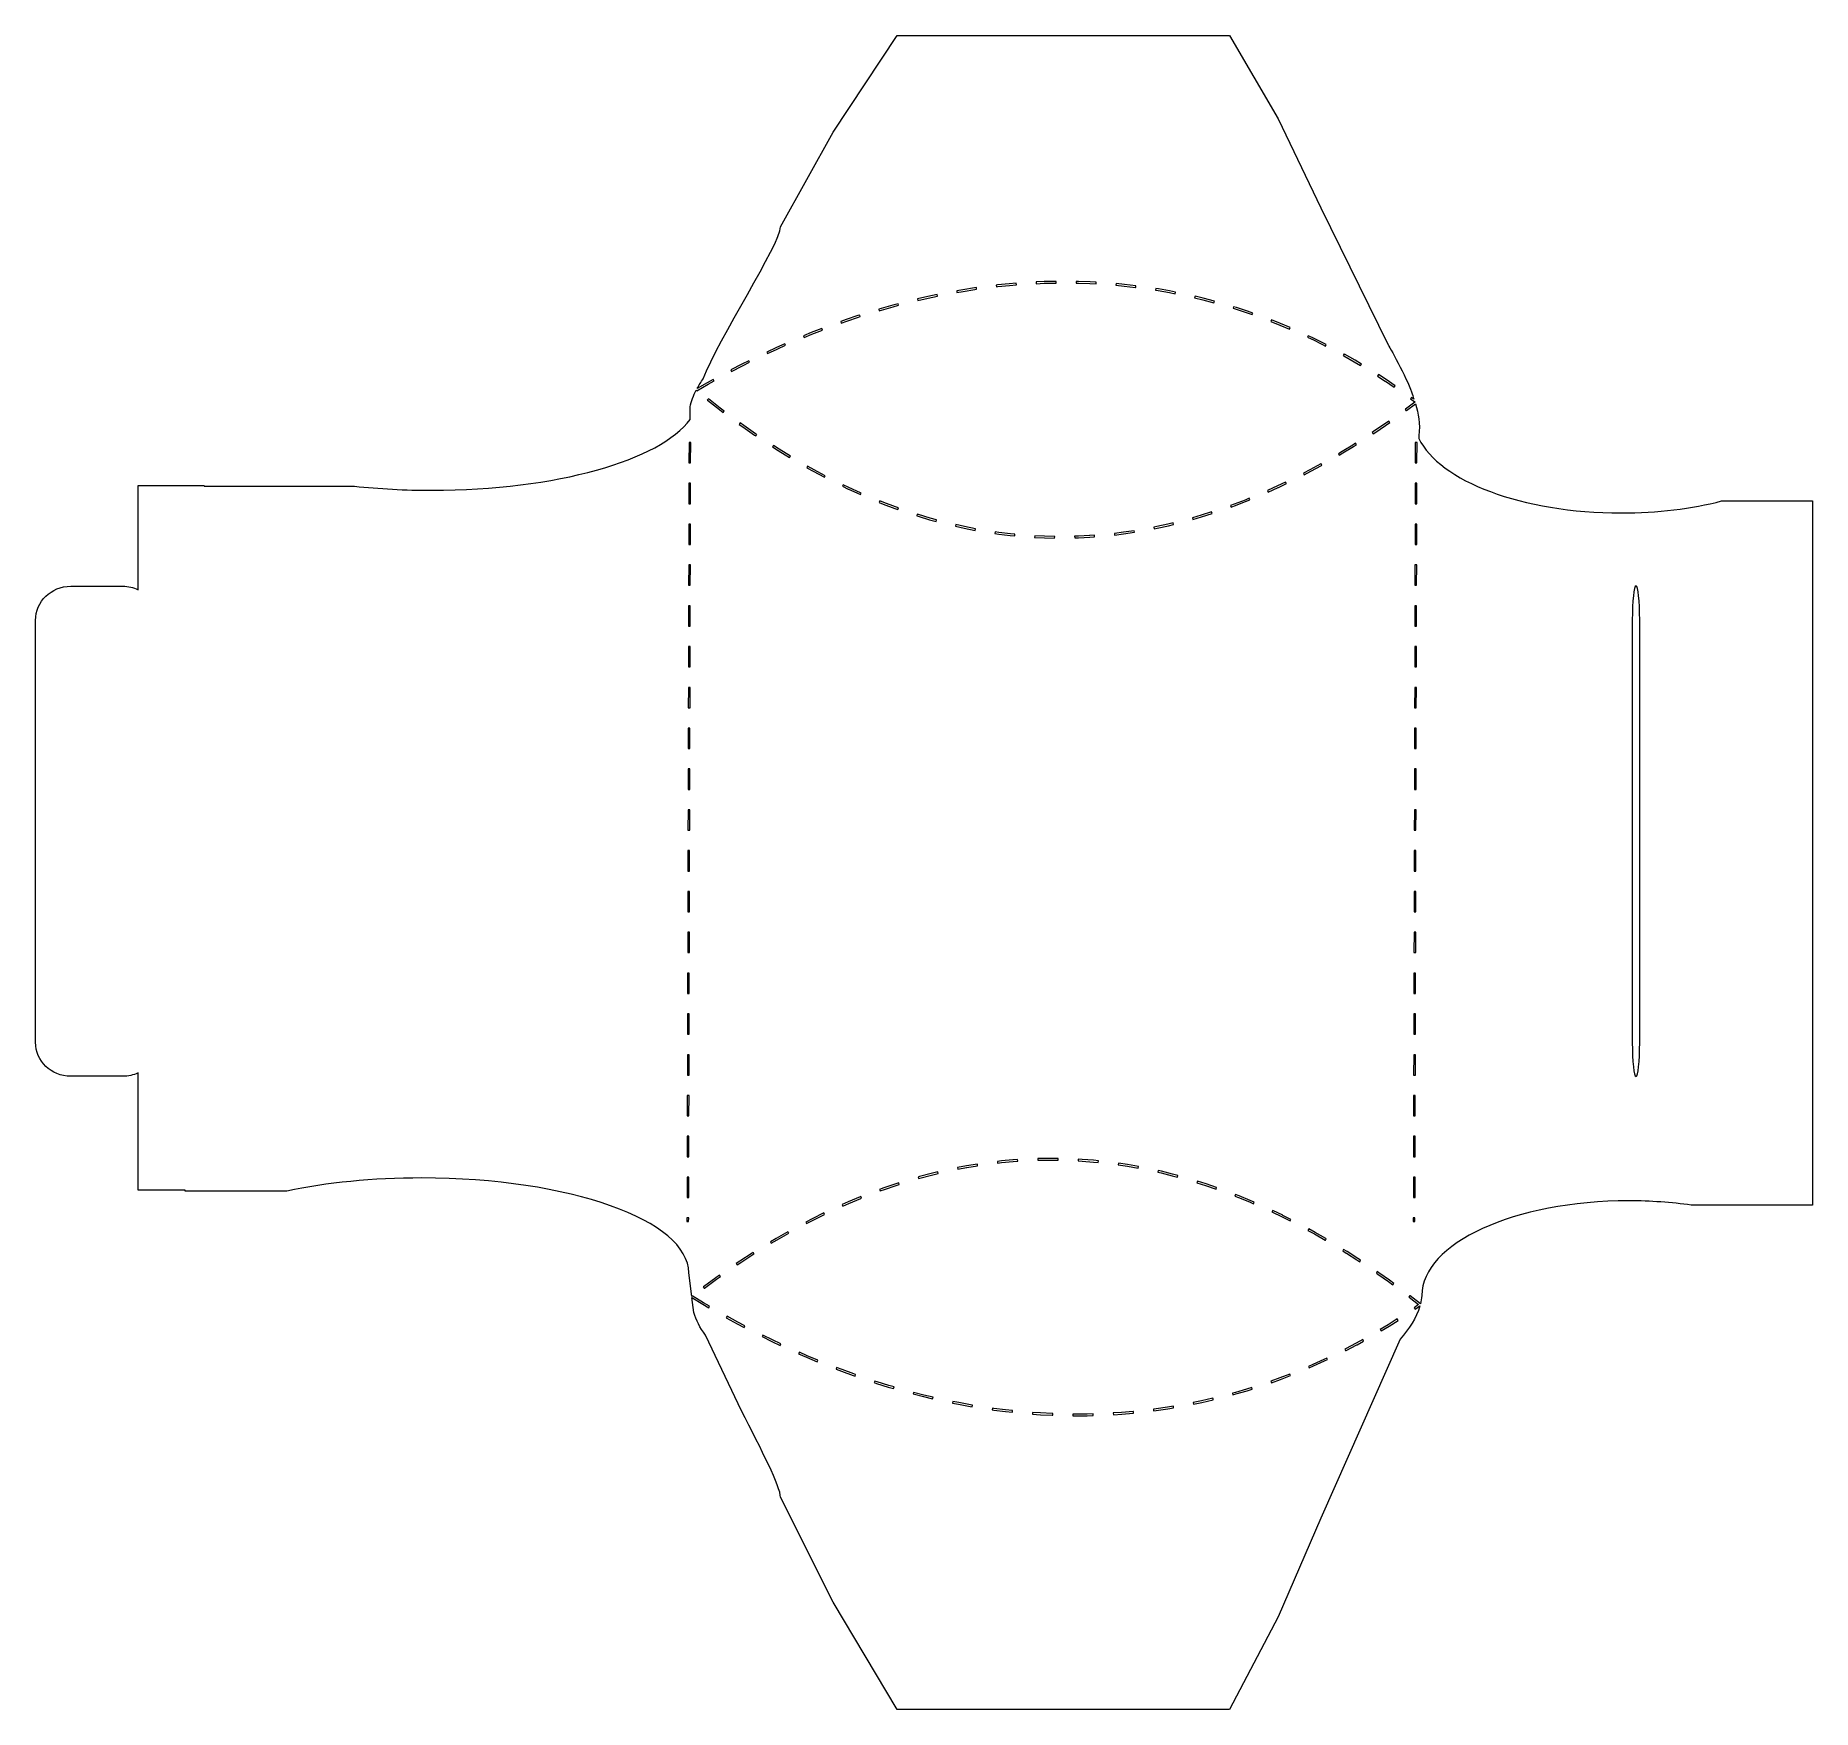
# Model space of a CAD drawing. Header units: centimetres. Extents: x -13.8 to 13.9, y -12.5 to 13.5.
import ezdxf

# ---------------------------------------------------------------- set-up
doc = ezdxf.new("R2010")
doc.units = ezdxf.units.CM
doc.header["$MEASUREMENT"] = 0
doc.layers.add('Layer 1', color=7, linetype='Continuous')

msp = doc.modelspace()

# ---------------------------------------------------------------- linework, layer by layer
at = {"layer": 'Layer 1', "color": 22, "lineweight": 18}
for points, knots in [([(-0.39191, 13.53923), (-0.39191, 13.53923), (-1.38576, 12.03771), (-1.38576, 12.03771), (-1.38576, 12.03771), (-1.38576, 12.03771), (-2.20679, 10.56266), (-2.20679, 10.56266), (-2.20679, 10.56266), (-2.20679, 10.30402), (-3.17457, 8.8097), (-3.41147, 8.19878), (-3.41147, 8.19878), (-3.44324, 8.14973), (-3.47562, 8.09861), (-3.5049, 8.04581), (-3.5049, 8.04581), (-3.5049, 8.04581), (-3.34615, 8.13676), (-3.34615, 8.13676), (-3.34615, 8.13676), (-3.34615, 8.13676), (-3.25355, 8.18885), (-3.25355, 8.18885), (-3.25355, 8.18885), (-3.25355, 8.18885), (-3.24115, 8.1657), (-3.24115, 8.1657), (-3.24115, 8.1657), (-3.24115, 8.1657), (-3.33375, 8.11444), (-3.33375, 8.11444), (-3.33375, 8.11444), (-3.33375, 8.11444), (-3.51152, 8.01191), (-3.51152, 8.01191), (-3.51152, 8.01191), (-3.51152, 8.01191), (-3.5173, 8.02266), (-3.5173, 8.02266), (-3.5173, 8.02266), (-3.56171, 7.93923), (-3.59771, 7.85179), (-3.61239, 7.76139), (-3.61239, 7.76139), (-3.61283, 7.67414), (-3.61239, 7.56708), (-3.61239, 7.56708), (-3.61239, 7.56708), (-4.0766, 6.9331), (-5.69982, 6.4641), (-7.63075, 6.4641), (-7.63075, 6.4641), (-8.04973, 6.4641), (-8.45418, 6.48677), (-8.83543, 6.52777), (-8.83543, 6.52777), (-8.83543, 6.52777), (-11.17617, 6.52777), (-11.17617, 6.52777), (-11.17617, 6.52777), (-11.17617, 6.52777), (-11.17617, 6.53107), (-11.17617, 6.53107), (-11.17617, 6.53107), (-11.17617, 6.53632), (-11.18067, 6.54017), (-11.18609, 6.54017), (-11.18609, 6.54017), (-11.18609, 6.54017), (-12.20473, 6.54017), (-12.20473, 6.54017), (-12.20473, 6.54017), (-12.20473, 6.54017), (-12.20473, 4.91794), (-12.20473, 4.91794), (-12.20473, 4.91794), (-12.27671, 4.95157), (-12.35813, 4.97086), (-12.44368, 4.97086), (-12.44368, 4.97086), (-12.44368, 4.97086), (-13.25314, 4.97086), (-13.25314, 4.97086), (-13.25314, 4.97086), (-13.55624, 4.97086), (-13.8005, 4.73442), (-13.8005, 4.44087), (-13.8005, 4.44087), (-13.8005, 4.44087), (-13.8005, -2.12328), (-13.8005, -2.12328), (-13.8005, -2.12328), (-13.8005, -2.41684), (-13.55624, -2.65327), (-13.25314, -2.65327), (-13.25314, -2.65327), (-13.25314, -2.65327), (-12.44368, -2.65327), (-12.44368, -2.65327), (-12.44368, -2.65327), (-12.35813, -2.65328), (-12.27671, -2.63399), (-12.20473, -2.60036), (-12.20473, -2.60036), (-12.20473, -2.60036), (-12.20473, -4.42268), (-12.20473, -4.42268), (-12.20473, -4.42268), (-12.20473, -4.42268), (-11.47051, -4.42268), (-11.47051, -4.42268), (-11.47051, -4.42268), (-11.47051, -4.42268), (-11.47051, -4.43839), (-11.47051, -4.43839), (-11.47051, -4.43839), (-11.47051, -4.43839), (-9.88963, -4.43839), (-9.88963, -4.43839), (-9.88963, -4.43839), (-9.2735, -4.30931), (-8.55492, -4.23499), (-7.78785, -4.23499), (-7.78785, -4.23499), (-5.49553, -4.23498), (-3.63554, -4.89652), (-3.63554, -5.71004), (-3.63554, -5.71004), (-3.63554, -5.71004), (-3.58676, -6.08128), (-3.58676, -6.08128), (-3.58676, -6.08128), (-3.58676, -6.08128), (-3.58014, -6.06971), (-3.58014, -6.06971), (-3.58014, -6.06971), (-3.58014, -6.06971), (-3.4032, -6.17637), (-3.4032, -6.17637), (-3.4032, -6.17637), (-3.4032, -6.17637), (-3.3106, -6.23094), (-3.3106, -6.23094), (-3.3106, -6.23094), (-3.3106, -6.23094), (-3.32383, -6.25326), (-3.32383, -6.25326), (-3.32383, -6.25326), (-3.32383, -6.25326), (-3.41643, -6.19869), (-3.41643, -6.19869), (-3.41643, -6.19869), (-3.41643, -6.19869), (-3.5851, -6.09699), (-3.5851, -6.09699), (-3.5851, -6.09699), (-3.5851, -6.09699), (-3.55451, -6.32933), (-3.55451, -6.32933), (-3.55451, -6.32933), (-3.52232, -6.449), (-3.46148, -6.5663), (-3.37509, -6.67908), (-3.37509, -6.67908), (-3.37509, -6.67908), (-2.81285, -7.85564), (-2.81285, -7.85564), (-2.81285, -7.85564), (-2.50634, -8.45855), (-2.20679, -9.04304), (-2.20679, -9.20254), (-2.20679, -9.20254), (-2.20679, -9.20254), (-1.38576, -10.83717), (-1.38576, -10.83717), (-1.38576, -10.83717), (-1.38576, -10.83717), (-0.39191, -12.50404), (-0.39191, -12.50404), (-0.39191, -12.50404), (-0.39191, -12.50404), (4.77904, -12.50404), (4.77904, -12.50404), (4.77904, -12.50404), (4.77904, -12.50404), (5.53558, -11.06537), (5.53558, -11.06537), (5.53558, -11.06537), (5.53558, -11.06537), (6.20117, -9.52913), (6.20117, -9.52913), (6.20117, -9.52913), (6.20117, -9.52913), (7.4381, -6.74191), (7.4381, -6.74191), (7.4381, -6.74191), (7.57359, -6.58098), (7.68726, -6.41743), (7.74237, -6.22432), (7.74237, -6.22432), (7.74237, -6.22432), (7.66713, -6.27559), (7.66713, -6.27559), (7.66713, -6.27559), (7.66713, -6.27559), (7.65307, -6.25409), (7.65307, -6.25409), (7.65307, -6.25409), (7.65307, -6.25409), (7.72335, -6.20613), (7.72335, -6.20613), (7.72335, -6.20613), (7.72335, -6.20613), (7.57618, -6.09038), (7.57618, -6.09038), (7.57618, -6.09038), (7.57618, -6.09038), (7.57039, -6.08707), (7.57039, -6.08707), (7.57039, -6.08707), (7.57039, -6.08707), (7.58693, -6.06557), (7.58693, -6.06557), (7.58693, -6.06557), (7.58693, -6.06557), (7.59189, -6.06971), (7.59189, -6.06971), (7.59189, -6.06971), (7.59189, -6.06971), (7.75064, -6.19456), (7.75064, -6.19456), (7.75064, -6.19456), (7.76115, -6.15242), (7.7693, -6.10921), (7.77379, -6.06392), (7.77379, -6.06392), (7.77379, -5.25025), (9.2172, -4.59052), (10.99509, -4.59052), (10.99509, -4.59052), (11.33374, -4.59052), (11.65927, -4.6139), (11.96578, -4.65832), (11.96578, -4.65832), (11.96578, -4.65832), (13.85176, -4.65832), (13.85176, -4.65832), (13.85176, -4.65832), (13.85176, -4.65832), (13.85176, 6.29791), (13.85176, 6.29791), (13.85176, 6.29791), (13.85176, 6.29791), (12.43872, 6.29791), (12.43872, 6.29791), (12.43872, 6.29791), (11.97536, 6.17965), (11.4426, 6.11105), (10.87438, 6.11105), (10.87438, 6.11105), (9.33216, 6.11105), (8.04244, 6.60907), (7.72749, 7.27191), (7.72749, 7.27191), (7.72749, 7.27191), (7.72749, 7.31242), (7.72749, 7.31242), (7.72749, 7.31242), (7.75154, 7.50055), (7.71839, 7.65754), (7.67209, 7.81017), (7.67209, 7.81017), (7.67209, 7.81017), (7.53236, 7.70599), (7.53236, 7.70599), (7.53236, 7.70599), (7.53236, 7.70599), (7.5274, 7.70186), (7.5274, 7.70186), (7.5274, 7.70186), (7.5274, 7.70186), (7.51169, 7.72418), (7.51169, 7.72418), (7.51169, 7.72418), (7.51169, 7.72418), (7.51747, 7.72666), (7.51747, 7.72666), (7.51747, 7.72666), (7.51747, 7.72666), (7.66382, 7.83663), (7.66382, 7.83663), (7.66382, 7.83663), (7.66341, 7.83795), (7.66341, 7.83944), (7.66299, 7.84076), (7.66299, 7.84076), (7.66299, 7.84076), (7.59768, 7.88872), (7.59768, 7.88872), (7.59768, 7.88872), (7.59768, 7.88872), (7.61173, 7.90939), (7.61173, 7.90939), (7.61173, 7.90939), (7.61173, 7.90939), (7.64894, 7.8821), (7.64894, 7.8821), (7.64894, 7.8821), (7.6368, 7.91945), (7.62481, 7.95683), (7.61256, 7.99455), (7.61256, 7.99455), (7.54265, 8.20988), (7.24876, 8.72794), (7.24876, 8.72794), (7.24876, 8.72794), (7.24876, 8.72794), (6.20117, 10.85784), (6.20117, 10.85784), (6.20117, 10.85784), (6.20117, 10.85784), (5.53558, 12.24359), (5.53558, 12.24359), (5.53558, 12.24359), (5.53558, 12.24359), (4.77904, 13.53923), (4.77904, 13.53923), (4.77904, 13.53923), (4.77904, 13.53923), (-0.39191, 13.53923), (-0.39191, 13.53923)], [0, 0, 0, 0, 0.01190476, 0.01190476, 0.01190476, 0.01190476, 0.02380952, 0.02380952, 0.02380952, 0.02380952, 0.03571429, 0.03571429, 0.03571429, 0.03571429, 0.04761905, 0.04761905, 0.04761905, 0.04761905, 0.05952381, 0.05952381, 0.05952381, 0.05952381, 0.07142857, 0.07142857, 0.07142857, 0.07142857, 0.08333333, 0.08333333, 0.08333333, 0.08333333, 0.0952381, 0.0952381, 0.0952381, 0.0952381, 0.10714286, 0.10714286, 0.10714286, 0.10714286, 0.11904762, 0.11904762, 0.11904762, 0.11904762, 0.13095238, 0.13095238, 0.13095238, 0.13095238, 0.14285714, 0.14285714, 0.14285714, 0.14285714, 0.1547619, 0.1547619, 0.1547619, 0.1547619, 0.16666667, 0.16666667, 0.16666667, 0.16666667, 0.17857143, 0.17857143, 0.17857143, 0.17857143, 0.19047619, 0.19047619, 0.19047619, 0.19047619, 0.20238095, 0.20238095, 0.20238095, 0.20238095, 0.21428571, 0.21428571, 0.21428571, 0.21428571, 0.22619048, 0.22619048, 0.22619048, 0.22619048, 0.23809524, 0.23809524, 0.23809524, 0.23809524, 0.25, 0.25, 0.25, 0.25, 0.26190476, 0.26190476, 0.26190476, 0.26190476, 0.27380952, 0.27380952, 0.27380952, 0.27380952, 0.28571429, 0.28571429, 0.28571429, 0.28571429, 0.29761905, 0.29761905, 0.29761905, 0.29761905, 0.30952381, 0.30952381, 0.30952381, 0.30952381, 0.32142857, 0.32142857, 0.32142857, 0.32142857, 0.33333333, 0.33333333, 0.33333333, 0.33333333, 0.3452381, 0.3452381, 0.3452381, 0.3452381, 0.35714286, 0.35714286, 0.35714286, 0.35714286, 0.36904762, 0.36904762, 0.36904762, 0.36904762, 0.38095238, 0.38095238, 0.38095238, 0.38095238, 0.39285714, 0.39285714, 0.39285714, 0.39285714, 0.4047619, 0.4047619, 0.4047619, 0.4047619, 0.41666667, 0.41666667, 0.41666667, 0.41666667, 0.42857143, 0.42857143, 0.42857143, 0.42857143, 0.44047619, 0.44047619, 0.44047619, 0.44047619, 0.45238095, 0.45238095, 0.45238095, 0.45238095, 0.46428571, 0.46428571, 0.46428571, 0.46428571, 0.47619048, 0.47619048, 0.47619048, 0.47619048, 0.48809524, 0.48809524, 0.48809524, 0.48809524, 0.5, 0.5, 0.5, 0.5, 0.51190476, 0.51190476, 0.51190476, 0.51190476, 0.52380952, 0.52380952, 0.52380952, 0.52380952, 0.53571429, 0.53571429, 0.53571429, 0.53571429, 0.54761905, 0.54761905, 0.54761905, 0.54761905, 0.55952381, 0.55952381, 0.55952381, 0.55952381, 0.57142857, 0.57142857, 0.57142857, 0.57142857, 0.58333333, 0.58333333, 0.58333333, 0.58333333, 0.5952381, 0.5952381, 0.5952381, 0.5952381, 0.60714286, 0.60714286, 0.60714286, 0.60714286, 0.61904762, 0.61904762, 0.61904762, 0.61904762, 0.63095238, 0.63095238, 0.63095238, 0.63095238, 0.64285714, 0.64285714, 0.64285714, 0.64285714, 0.6547619, 0.6547619, 0.6547619, 0.6547619, 0.66666667, 0.66666667, 0.66666667, 0.66666667, 0.67857143, 0.67857143, 0.67857143, 0.67857143, 0.69047619, 0.69047619, 0.69047619, 0.69047619, 0.70238095, 0.70238095, 0.70238095, 0.70238095, 0.71428571, 0.71428571, 0.71428571, 0.71428571, 0.72619048, 0.72619048, 0.72619048, 0.72619048, 0.73809524, 0.73809524, 0.73809524, 0.73809524, 0.75, 0.75, 0.75, 0.75, 0.76190476, 0.76190476, 0.76190476, 0.76190476, 0.77380952, 0.77380952, 0.77380952, 0.77380952, 0.78571429, 0.78571429, 0.78571429, 0.78571429, 0.79761905, 0.79761905, 0.79761905, 0.79761905, 0.80952381, 0.80952381, 0.80952381, 0.80952381, 0.82142857, 0.82142857, 0.82142857, 0.82142857, 0.83333333, 0.83333333, 0.83333333, 0.83333333, 0.8452381, 0.8452381, 0.8452381, 0.8452381, 0.85714286, 0.85714286, 0.85714286, 0.85714286, 0.86904762, 0.86904762, 0.86904762, 0.86904762, 0.88095238, 0.88095238, 0.88095238, 0.88095238, 0.89285714, 0.89285714, 0.89285714, 0.89285714, 0.9047619, 0.9047619, 0.9047619, 0.9047619, 0.91666667, 0.91666667, 0.91666667, 0.91666667, 0.92857143, 0.92857143, 0.92857143, 0.92857143, 0.94047619, 0.94047619, 0.94047619, 0.94047619, 0.95238095, 0.95238095, 0.95238095, 0.95238095, 0.96428571, 0.96428571, 0.96428571, 0.96428571, 0.97619048, 0.97619048, 0.97619048, 0.97619048, 1, 1, 1, 1]), ([(1.46017, 9.6854), (1.46017, 9.6854), (1.46265, 9.65895), (1.46265, 9.65895), (1.46265, 9.65895), (1.46265, 9.65895), (1.35516, 9.65068), (1.35516, 9.65068), (1.35516, 9.65068), (1.35516, 9.65068), (1.17574, 9.63331), (1.17574, 9.63331), (1.17574, 9.63331), (1.17574, 9.63331), (1.17492, 9.63331), (1.17492, 9.63331), (1.17492, 9.63331), (1.17492, 9.63331), (1.15342, 9.63083), (1.15342, 9.63083), (1.15342, 9.63083), (1.15342, 9.63083), (1.15011, 9.65646), (1.15011, 9.65646), (1.15011, 9.65646), (1.15011, 9.65646), (1.17161, 9.65895), (1.17161, 9.65895), (1.17161, 9.65895), (1.17161, 9.65895), (1.35268, 9.67714), (1.35268, 9.67714), (1.35268, 9.67714), (1.35268, 9.67714), (1.46017, 9.6854), (1.46017, 9.6854)], [0, 0, 0, 0, 0.1, 0.1, 0.1, 0.1, 0.2, 0.2, 0.2, 0.2, 0.3, 0.3, 0.3, 0.3, 0.4, 0.4, 0.4, 0.4, 0.5, 0.5, 0.5, 0.5, 0.6, 0.6, 0.6, 0.6, 0.7, 0.7, 0.7, 0.7, 0.8, 0.8, 0.8, 0.8, 1, 1, 1, 1]), ([(2.07202, 9.71517), (2.07202, 9.71517), (2.07285, 9.71517), (2.07285, 9.71517), (2.07285, 9.71517), (2.07285, 9.71517), (2.08194, 9.71517), (2.08194, 9.71517), (2.08194, 9.71517), (2.08194, 9.71517), (2.08194, 9.68871), (2.08194, 9.68871), (2.08194, 9.68871), (2.08194, 9.68871), (2.07367, 9.68871), (2.07367, 9.68871), (2.07367, 9.68871), (2.07367, 9.68871), (1.89425, 9.68458), (1.89425, 9.68458), (1.89425, 9.68458), (1.89425, 9.68458), (1.77188, 9.67879), (1.77188, 9.67879), (1.77188, 9.67879), (1.77188, 9.67879), (1.77023, 9.70525), (1.77023, 9.70525), (1.77023, 9.70525), (1.77023, 9.70525), (1.89342, 9.71104), (1.89342, 9.71104), (1.89342, 9.71104), (1.89342, 9.71104), (2.07202, 9.71517), (2.07202, 9.71517)], [0, 0, 0, 0, 0.1, 0.1, 0.1, 0.1, 0.2, 0.2, 0.2, 0.2, 0.3, 0.3, 0.3, 0.3, 0.4, 0.4, 0.4, 0.4, 0.5, 0.5, 0.5, 0.5, 0.6, 0.6, 0.6, 0.6, 0.7, 0.7, 0.7, 0.7, 0.8, 0.8, 0.8, 0.8, 1, 1, 1, 1]), ([(2.39283, 9.71352), (2.39283, 9.71352), (2.43086, 9.71352), (2.43086, 9.71352), (2.43086, 9.71352), (2.43086, 9.71352), (2.43169, 9.71352), (2.43169, 9.71352), (2.43169, 9.71352), (2.43169, 9.71352), (2.60945, 9.7069), (2.60945, 9.7069), (2.60945, 9.7069), (2.60945, 9.7069), (2.70454, 9.70194), (2.70454, 9.70194), (2.70454, 9.70194), (2.70454, 9.70194), (2.70288, 9.67631), (2.70288, 9.67631), (2.70288, 9.67631), (2.70288, 9.67631), (2.60863, 9.68127), (2.60863, 9.68127), (2.60863, 9.68127), (2.60863, 9.68127), (2.6078, 9.68127), (2.6078, 9.68127), (2.6078, 9.68127), (2.6078, 9.68127), (2.43086, 9.68706), (2.43086, 9.68706), (2.43086, 9.68706), (2.43086, 9.68706), (2.43003, 9.68706), (2.43003, 9.68706), (2.43003, 9.68706), (2.43003, 9.68706), (2.392, 9.68706), (2.392, 9.68706), (2.392, 9.68706), (2.392, 9.68706), (2.39283, 9.71352), (2.39283, 9.71352)], [0, 0, 0, 0, 0.08333333, 0.08333333, 0.08333333, 0.08333333, 0.16666667, 0.16666667, 0.16666667, 0.16666667, 0.25, 0.25, 0.25, 0.25, 0.33333333, 0.33333333, 0.33333333, 0.33333333, 0.41666667, 0.41666667, 0.41666667, 0.41666667, 0.5, 0.5, 0.5, 0.5, 0.58333333, 0.58333333, 0.58333333, 0.58333333, 0.66666667, 0.66666667, 0.66666667, 0.66666667, 0.75, 0.75, 0.75, 0.75, 0.83333333, 0.83333333, 0.83333333, 0.83333333, 1, 1, 1, 1]), ([(3.0146, 9.67962), (3.0146, 9.67962), (3.14358, 9.66804), (3.14358, 9.66804), (3.14358, 9.66804), (3.14358, 9.66804), (3.32052, 9.64737), (3.32052, 9.64737), (3.32052, 9.64737), (3.32052, 9.64737), (3.32465, 9.64737), (3.32465, 9.64737), (3.32465, 9.64737), (3.32465, 9.64737), (3.32052, 9.62091), (3.32052, 9.62091), (3.32052, 9.62091), (3.32052, 9.62091), (3.31721, 9.62174), (3.31721, 9.62174), (3.31721, 9.62174), (3.31721, 9.62174), (3.1411, 9.64158), (3.1411, 9.64158), (3.1411, 9.64158), (3.1411, 9.64158), (3.14027, 9.64158), (3.14027, 9.64158), (3.14027, 9.64158), (3.14027, 9.64158), (3.01212, 9.65316), (3.01212, 9.65316), (3.01212, 9.65316), (3.01212, 9.65316), (3.0146, 9.67962), (3.0146, 9.67962)], [0, 0, 0, 0, 0.1, 0.1, 0.1, 0.1, 0.2, 0.2, 0.2, 0.2, 0.3, 0.3, 0.3, 0.3, 0.4, 0.4, 0.4, 0.4, 0.5, 0.5, 0.5, 0.5, 0.6, 0.6, 0.6, 0.6, 0.7, 0.7, 0.7, 0.7, 0.8, 0.8, 0.8, 0.8, 1, 1, 1, 1]), ([(0.2282, 9.51012), (0.2282, 9.51012), (0.23316, 9.48449), (0.23316, 9.48449), (0.23316, 9.48449), (0.23316, 9.48449), (0.09095, 9.45472), (0.09095, 9.45472), (0.09095, 9.45472), (0.09095, 9.45472), (-0.07028, 9.41834), (-0.07028, 9.41834), (-0.07028, 9.41834), (-0.07028, 9.41834), (-0.07607, 9.44314), (-0.07607, 9.44314), (-0.07607, 9.44314), (-0.07607, 9.44314), (0.08516, 9.47952), (0.08516, 9.47952), (0.08516, 9.47952), (0.08516, 9.47952), (0.2282, 9.51012), (0.2282, 9.51012)], [0, 0, 0, 0, 0.14285714, 0.14285714, 0.14285714, 0.14285714, 0.28571429, 0.28571429, 0.28571429, 0.28571429, 0.42857143, 0.42857143, 0.42857143, 0.42857143, 0.57142857, 0.57142857, 0.57142857, 0.57142857, 0.71428571, 0.71428571, 0.71428571, 0.71428571, 1, 1, 1, 1]), ([(0.84088, 9.61678), (0.84088, 9.61678), (0.84501, 9.59115), (0.84501, 9.59115), (0.84501, 9.59115), (0.84501, 9.59115), (0.81442, 9.58701), (0.81442, 9.58701), (0.81442, 9.58701), (0.81442, 9.58701), (0.63335, 9.5589), (0.63335, 9.5589), (0.63335, 9.5589), (0.63335, 9.5589), (0.53826, 9.54236), (0.53826, 9.54236), (0.53826, 9.54236), (0.53826, 9.54236), (0.53413, 9.56799), (0.53413, 9.56799), (0.53413, 9.56799), (0.53413, 9.56799), (0.62921, 9.58453), (0.62921, 9.58453), (0.62921, 9.58453), (0.62921, 9.58453), (0.81029, 9.61264), (0.81029, 9.61264), (0.81029, 9.61264), (0.81029, 9.61264), (0.84088, 9.61678), (0.84088, 9.61678)], [0, 0, 0, 0, 0.11111111, 0.11111111, 0.11111111, 0.11111111, 0.22222222, 0.22222222, 0.22222222, 0.22222222, 0.33333333, 0.33333333, 0.33333333, 0.33333333, 0.44444444, 0.44444444, 0.44444444, 0.44444444, 0.55555556, 0.55555556, 0.55555556, 0.55555556, 0.66666667, 0.66666667, 0.66666667, 0.66666667, 0.77777778, 0.77777778, 0.77777778, 0.77777778, 1, 1, 1, 1]), ([(3.63223, 9.60272), (3.63223, 9.60272), (3.67275, 9.59693), (3.67275, 9.59693), (3.67275, 9.59693), (3.67275, 9.59693), (3.67357, 9.59693), (3.67357, 9.59693), (3.67357, 9.59693), (3.67357, 9.59693), (3.84803, 9.56551), (3.84803, 9.56551), (3.84803, 9.56551), (3.84803, 9.56551), (3.93898, 9.54815), (3.93898, 9.54815), (3.93898, 9.54815), (3.93898, 9.54815), (3.93402, 9.52252), (3.93402, 9.52252), (3.93402, 9.52252), (3.93402, 9.52252), (3.84473, 9.53988), (3.84473, 9.53988), (3.84473, 9.53988), (3.84473, 9.53988), (3.8439, 9.53988), (3.8439, 9.53988), (3.8439, 9.53988), (3.8439, 9.53988), (3.66944, 9.57048), (3.66944, 9.57048), (3.66944, 9.57048), (3.66944, 9.57048), (3.66861, 9.57048), (3.66861, 9.57048), (3.66861, 9.57048), (3.66861, 9.57048), (3.62893, 9.57792), (3.62893, 9.57792), (3.62893, 9.57792), (3.62893, 9.57792), (3.63223, 9.60272), (3.63223, 9.60272)], [0, 0, 0, 0, 0.08333333, 0.08333333, 0.08333333, 0.08333333, 0.16666667, 0.16666667, 0.16666667, 0.16666667, 0.25, 0.25, 0.25, 0.25, 0.33333333, 0.33333333, 0.33333333, 0.33333333, 0.41666667, 0.41666667, 0.41666667, 0.41666667, 0.5, 0.5, 0.5, 0.5, 0.58333333, 0.58333333, 0.58333333, 0.58333333, 0.66666667, 0.66666667, 0.66666667, 0.66666667, 0.75, 0.75, 0.75, 0.75, 0.83333333, 0.83333333, 0.83333333, 0.83333333, 1, 1, 1, 1]), ([(4.24326, 9.48283), (4.24326, 9.48283), (4.37224, 9.45224), (4.37224, 9.45224), (4.37224, 9.45224), (4.37224, 9.45224), (4.54505, 9.40759), (4.54505, 9.40759), (4.54505, 9.40759), (4.54505, 9.40759), (4.54587, 9.40759), (4.54587, 9.40759), (4.54587, 9.40759), (4.54587, 9.40759), (4.54257, 9.39436), (4.54257, 9.39436), (4.54257, 9.39436), (4.54257, 9.39436), (4.53843, 9.38196), (4.53843, 9.38196), (4.53843, 9.38196), (4.53843, 9.38196), (4.36563, 9.42743), (4.36563, 9.42743), (4.36563, 9.42743), (4.36563, 9.42743), (4.36563, 9.42661), (4.36563, 9.42661), (4.36563, 9.42661), (4.36563, 9.42661), (4.23747, 9.4572), (4.23747, 9.4572), (4.23747, 9.4572), (4.23747, 9.4572), (4.24326, 9.48283), (4.24326, 9.48283)], [0, 0, 0, 0, 0.1, 0.1, 0.1, 0.1, 0.2, 0.2, 0.2, 0.2, 0.3, 0.3, 0.3, 0.3, 0.4, 0.4, 0.4, 0.4, 0.5, 0.5, 0.5, 0.5, 0.6, 0.6, 0.6, 0.6, 0.7, 0.7, 0.7, 0.7, 0.8, 0.8, 0.8, 0.8, 1, 1, 1, 1]), ([(-0.97482, 9.19096), (-0.97482, 9.19096), (-0.96656, 9.16616), (-0.96656, 9.16616), (-0.96656, 9.16616), (-0.96656, 9.16616), (-0.99549, 9.15706), (-0.99549, 9.15706), (-0.99549, 9.15706), (-0.99549, 9.15706), (-1.17657, 9.09588), (-1.17657, 9.09588), (-1.17657, 9.09588), (-1.17657, 9.09588), (-1.26173, 9.06529), (-1.26173, 9.06529), (-1.26173, 9.06529), (-1.26173, 9.06529), (-1.27, 9.09092), (-1.27, 9.09092), (-1.27, 9.09092), (-1.27, 9.09092), (-1.18484, 9.12068), (-1.18484, 9.12068), (-1.18484, 9.12068), (-1.18484, 9.12068), (-1.00294, 9.18187), (-1.00294, 9.18187), (-1.00294, 9.18187), (-1.00294, 9.18187), (-0.97482, 9.19096), (-0.97482, 9.19096)], [0, 0, 0, 0, 0.11111111, 0.11111111, 0.11111111, 0.11111111, 0.22222222, 0.22222222, 0.22222222, 0.22222222, 0.33333333, 0.33333333, 0.33333333, 0.33333333, 0.44444444, 0.44444444, 0.44444444, 0.44444444, 0.55555556, 0.55555556, 0.55555556, 0.55555556, 0.66666667, 0.66666667, 0.66666667, 0.66666667, 0.77777778, 0.77777778, 0.77777778, 0.77777778, 1, 1, 1, 1]), ([(-0.37786, 9.36708), (-0.37786, 9.36708), (-0.37124, 9.34227), (-0.37124, 9.34227), (-0.37124, 9.34227), (-0.37124, 9.34227), (-0.45227, 9.31995), (-0.45227, 9.31995), (-0.45227, 9.31995), (-0.45227, 9.31995), (-0.63335, 9.26868), (-0.63335, 9.26868), (-0.63335, 9.26868), (-0.63335, 9.26868), (-0.66973, 9.25876), (-0.66973, 9.25876), (-0.66973, 9.25876), (-0.66973, 9.25876), (-0.67717, 9.28357), (-0.67717, 9.28357), (-0.67717, 9.28357), (-0.67717, 9.28357), (-0.64079, 9.29432), (-0.64079, 9.29432), (-0.64079, 9.29432), (-0.64079, 9.29432), (-0.45889, 9.34641), (-0.45889, 9.34641), (-0.45889, 9.34641), (-0.45889, 9.34641), (-0.37786, 9.36708), (-0.37786, 9.36708)], [0, 0, 0, 0, 0.11111111, 0.11111111, 0.11111111, 0.11111111, 0.22222222, 0.22222222, 0.22222222, 0.22222222, 0.33333333, 0.33333333, 0.33333333, 0.33333333, 0.44444444, 0.44444444, 0.44444444, 0.44444444, 0.55555556, 0.55555556, 0.55555556, 0.55555556, 0.66666667, 0.66666667, 0.66666667, 0.66666667, 0.77777778, 0.77777778, 0.77777778, 0.77777778, 1, 1, 1, 1]), ([(4.84436, 9.31995), (4.84436, 9.31995), (4.88983, 9.30589), (4.88983, 9.30589), (4.88983, 9.30589), (4.88983, 9.30589), (5.06098, 9.24967), (5.06098, 9.24967), (5.06098, 9.24967), (5.06098, 9.24967), (5.14036, 9.22238), (5.14036, 9.22238), (5.14036, 9.22238), (5.14036, 9.22238), (5.13292, 9.19758), (5.13292, 9.19758), (5.13292, 9.19758), (5.13292, 9.19758), (5.05271, 9.22569), (5.05271, 9.22569), (5.05271, 9.22569), (5.05271, 9.22569), (4.88322, 9.28109), (4.88322, 9.28109), (4.88322, 9.28109), (4.88322, 9.28109), (4.88239, 9.28109), (4.88239, 9.28109), (4.88239, 9.28109), (4.88239, 9.28109), (4.83774, 9.29514), (4.83774, 9.29514), (4.83774, 9.29514), (4.83774, 9.29514), (4.84436, 9.31995), (4.84436, 9.31995)], [0, 0, 0, 0, 0.1, 0.1, 0.1, 0.1, 0.2, 0.2, 0.2, 0.2, 0.3, 0.3, 0.3, 0.3, 0.4, 0.4, 0.4, 0.4, 0.5, 0.5, 0.5, 0.5, 0.6, 0.6, 0.6, 0.6, 0.7, 0.7, 0.7, 0.7, 0.8, 0.8, 0.8, 0.8, 1, 1, 1, 1]), ([(-1.56187, 8.9826), (-1.56187, 8.9826), (-1.55277, 8.9578), (-1.55277, 8.9578), (-1.55277, 8.9578), (-1.55277, 8.9578), (-1.71814, 8.89331), (-1.71814, 8.89331), (-1.71814, 8.89331), (-1.71814, 8.89331), (-1.84133, 8.84287), (-1.84133, 8.84287), (-1.84133, 8.84287), (-1.84133, 8.84287), (-1.85126, 8.86685), (-1.85126, 8.86685), (-1.85126, 8.86685), (-1.85126, 8.86685), (-1.72806, 8.91729), (-1.72806, 8.91729), (-1.72806, 8.91729), (-1.72806, 8.91729), (-1.56187, 8.9826), (-1.56187, 8.9826)], [0, 0, 0, 0, 0.14285714, 0.14285714, 0.14285714, 0.14285714, 0.28571429, 0.28571429, 0.28571429, 0.28571429, 0.42857143, 0.42857143, 0.42857143, 0.42857143, 0.57142857, 0.57142857, 0.57142857, 0.57142857, 0.71428571, 0.71428571, 0.71428571, 0.71428571, 1, 1, 1, 1]), ([(5.43305, 9.1149), (5.43305, 9.1149), (5.57113, 9.06033), (5.57113, 9.06033), (5.57113, 9.06033), (5.57113, 9.06033), (5.57113, 9.0595), (5.57113, 9.0595), (5.57113, 9.0595), (5.57113, 9.0595), (5.72161, 8.99666), (5.72161, 8.99666), (5.72161, 8.99666), (5.72161, 8.99666), (5.71252, 8.97268), (5.71252, 8.97268), (5.71252, 8.97268), (5.71252, 8.97268), (5.56204, 9.03552), (5.56204, 9.03552), (5.56204, 9.03552), (5.56204, 9.03552), (5.42396, 9.09009), (5.42396, 9.09009), (5.42396, 9.09009), (5.42396, 9.09009), (5.43305, 9.1149), (5.43305, 9.1149)], [0, 0, 0, 0, 0.125, 0.125, 0.125, 0.125, 0.25, 0.25, 0.25, 0.25, 0.375, 0.375, 0.375, 0.375, 0.5, 0.5, 0.5, 0.5, 0.625, 0.625, 0.625, 0.625, 0.75, 0.75, 0.75, 0.75, 1, 1, 1, 1]), ([(6.00604, 8.86933), (6.00604, 8.86933), (6.07467, 8.83708), (6.07467, 8.83708), (6.07467, 8.83708), (6.07467, 8.83708), (6.24086, 8.75523), (6.24086, 8.75523), (6.24086, 8.75523), (6.24086, 8.75523), (6.28633, 8.73125), (6.28633, 8.73125), (6.28633, 8.73125), (6.28633, 8.73125), (6.27476, 8.70727), (6.27476, 8.70727), (6.27476, 8.70727), (6.27476, 8.70727), (6.22928, 8.73208), (6.22928, 8.73208), (6.22928, 8.73208), (6.22928, 8.73208), (6.22928, 8.73125), (6.22928, 8.73125), (6.22928, 8.73125), (6.22928, 8.73125), (6.06392, 8.81393), (6.06392, 8.81393), (6.06392, 8.81393), (6.06392, 8.81393), (6.06309, 8.81393), (6.06309, 8.81393), (6.06309, 8.81393), (6.06309, 8.81393), (5.99529, 8.84535), (5.99529, 8.84535), (5.99529, 8.84535), (5.99529, 8.84535), (6.00604, 8.86933), (6.00604, 8.86933)], [0, 0, 0, 0, 0.09090909, 0.09090909, 0.09090909, 0.09090909, 0.18181818, 0.18181818, 0.18181818, 0.18181818, 0.27272727, 0.27272727, 0.27272727, 0.27272727, 0.36363636, 0.36363636, 0.36363636, 0.36363636, 0.45454545, 0.45454545, 0.45454545, 0.45454545, 0.54545455, 0.54545455, 0.54545455, 0.54545455, 0.63636364, 0.63636364, 0.63636364, 0.63636364, 0.72727273, 0.72727273, 0.72727273, 0.72727273, 0.81818182, 0.81818182, 0.81818182, 0.81818182, 1, 1, 1, 1]), ([(-2.13816, 8.74531), (-2.13816, 8.74531), (-2.12742, 8.7205), (-2.12742, 8.7205), (-2.12742, 8.7205), (-2.12742, 8.7205), (-2.25971, 8.6618), (-2.25971, 8.6618), (-2.25971, 8.6618), (-2.25971, 8.6618), (-2.41019, 8.59152), (-2.41019, 8.59152), (-2.41019, 8.59152), (-2.41019, 8.59152), (-2.42094, 8.61549), (-2.42094, 8.61549), (-2.42094, 8.61549), (-2.42094, 8.61549), (-2.27046, 8.68577), (-2.27046, 8.68577), (-2.27046, 8.68577), (-2.27046, 8.68577), (-2.26963, 8.68577), (-2.26963, 8.68577), (-2.26963, 8.68577), (-2.26963, 8.68577), (-2.13816, 8.74531), (-2.13816, 8.74531)], [0, 0, 0, 0, 0.125, 0.125, 0.125, 0.125, 0.25, 0.25, 0.25, 0.25, 0.375, 0.375, 0.375, 0.375, 0.5, 0.5, 0.5, 0.5, 0.625, 0.625, 0.625, 0.625, 0.75, 0.75, 0.75, 0.75, 1, 1, 1, 1]), ([(6.56167, 8.5849), (6.56167, 8.5849), (6.57076, 8.57994), (6.57076, 8.57994), (6.57076, 8.57994), (6.57076, 8.57994), (6.73365, 8.48734), (6.73365, 8.48734), (6.73365, 8.48734), (6.73365, 8.48734), (6.73447, 8.48734), (6.73447, 8.48734), (6.73447, 8.48734), (6.73447, 8.48734), (6.83204, 8.42863), (6.83204, 8.42863), (6.83204, 8.42863), (6.83204, 8.42863), (6.81964, 8.40631), (6.81964, 8.40631), (6.81964, 8.40631), (6.81964, 8.40631), (6.72124, 8.46419), (6.72124, 8.46419), (6.72124, 8.46419), (6.72124, 8.46419), (6.72042, 8.46419), (6.72042, 8.46419), (6.72042, 8.46419), (6.72042, 8.46419), (6.55753, 8.55762), (6.55753, 8.55762), (6.55753, 8.55762), (6.55753, 8.55762), (6.54926, 8.56175), (6.54926, 8.56175), (6.54926, 8.56175), (6.54926, 8.56175), (6.56167, 8.5849), (6.56167, 8.5849)], [0, 0, 0, 0, 0.09090909, 0.09090909, 0.09090909, 0.09090909, 0.18181818, 0.18181818, 0.18181818, 0.18181818, 0.27272727, 0.27272727, 0.27272727, 0.27272727, 0.36363636, 0.36363636, 0.36363636, 0.36363636, 0.45454545, 0.45454545, 0.45454545, 0.45454545, 0.54545455, 0.54545455, 0.54545455, 0.54545455, 0.63636364, 0.63636364, 0.63636364, 0.63636364, 0.72727273, 0.72727273, 0.72727273, 0.72727273, 0.81818182, 0.81818182, 0.81818182, 0.81818182, 1, 1, 1, 1]), ([(-2.70206, 8.4799), (-2.70206, 8.4799), (-2.69048, 8.45592), (-2.69048, 8.45592), (-2.69048, 8.45592), (-2.69048, 8.45592), (-2.79797, 8.40217), (-2.79797, 8.40217), (-2.79797, 8.40217), (-2.79797, 8.40217), (-2.96747, 8.3137), (-2.96747, 8.3137), (-2.96747, 8.3137), (-2.96747, 8.3137), (-2.97987, 8.33768), (-2.97987, 8.33768), (-2.97987, 8.33768), (-2.97987, 8.33768), (-2.80954, 8.42533), (-2.80954, 8.42533), (-2.80954, 8.42533), (-2.80954, 8.42533), (-2.70206, 8.4799), (-2.70206, 8.4799)], [0, 0, 0, 0, 0.14285714, 0.14285714, 0.14285714, 0.14285714, 0.28571429, 0.28571429, 0.28571429, 0.28571429, 0.42857143, 0.42857143, 0.42857143, 0.42857143, 0.57142857, 0.57142857, 0.57142857, 0.57142857, 0.71428571, 0.71428571, 0.71428571, 0.71428571, 1, 1, 1, 1]), ([(7.09827, 8.2641), (7.09827, 8.2641), (7.21899, 8.18555), (7.21899, 8.18555), (7.21899, 8.18555), (7.21899, 8.18555), (7.3579, 8.09129), (7.3579, 8.09129), (7.3579, 8.09129), (7.3579, 8.09129), (7.34301, 8.06896), (7.34301, 8.06896), (7.34301, 8.06896), (7.34301, 8.06896), (7.20493, 8.16322), (7.20493, 8.16322), (7.20493, 8.16322), (7.20493, 8.16322), (7.20411, 8.16322), (7.20411, 8.16322), (7.20411, 8.16322), (7.20411, 8.16322), (7.08339, 8.24177), (7.08339, 8.24177), (7.08339, 8.24177), (7.08339, 8.24177), (7.09827, 8.2641), (7.09827, 8.2641)], [0, 0, 0, 0, 0.125, 0.125, 0.125, 0.125, 0.25, 0.25, 0.25, 0.25, 0.375, 0.375, 0.375, 0.375, 0.5, 0.5, 0.5, 0.5, 0.625, 0.625, 0.625, 0.625, 0.75, 0.75, 0.75, 0.75, 1, 1, 1, 1]), ([(-3.33044, 7.88789), (-3.33044, 7.88789), (-3.32714, 7.88458), (-3.32714, 7.88458), (-3.32714, 7.88458), (-3.32714, 7.88458), (-3.14441, 7.74154), (-3.14441, 7.74154), (-3.14441, 7.74154), (-3.14441, 7.74154), (-3.14441, 7.74237), (-3.14441, 7.74237), (-3.14441, 7.74237), (-3.14441, 7.74237), (-3.08405, 7.69689), (-3.08405, 7.69689), (-3.08405, 7.69689), (-3.08405, 7.69689), (-3.09893, 7.67622), (-3.09893, 7.67622), (-3.09893, 7.67622), (-3.09893, 7.67622), (-3.15929, 7.7217), (-3.15929, 7.7217), (-3.15929, 7.7217), (-3.15929, 7.7217), (-3.34285, 7.86474), (-3.34285, 7.86474), (-3.34285, 7.86474), (-3.34285, 7.86474), (-3.34698, 7.86805), (-3.34698, 7.86805), (-3.34698, 7.86805), (-3.34698, 7.86805), (-3.33044, 7.88789), (-3.33044, 7.88789)], [0, 0, 0, 0, 0.1, 0.1, 0.1, 0.1, 0.2, 0.2, 0.2, 0.2, 0.3, 0.3, 0.3, 0.3, 0.4, 0.4, 0.4, 0.4, 0.5, 0.5, 0.5, 0.5, 0.6, 0.6, 0.6, 0.6, 0.7, 0.7, 0.7, 0.7, 0.8, 0.8, 0.8, 0.8, 1, 1, 1, 1]), ([(-2.83352, 7.51169), (-2.83352, 7.51169), (-2.77813, 7.472), (-2.77813, 7.472), (-2.77813, 7.472), (-2.77813, 7.472), (-2.59622, 7.34384), (-2.59622, 7.34384), (-2.59622, 7.34384), (-2.59622, 7.34384), (-2.57803, 7.33227), (-2.57803, 7.33227), (-2.57803, 7.33227), (-2.57803, 7.33227), (-2.59292, 7.30994), (-2.59292, 7.30994), (-2.59292, 7.30994), (-2.59292, 7.30994), (-2.61028, 7.32234), (-2.61028, 7.32234), (-2.61028, 7.32234), (-2.61028, 7.32234), (-2.79301, 7.44967), (-2.79301, 7.44967), (-2.79301, 7.44967), (-2.79301, 7.44967), (-2.79383, 7.44967), (-2.79383, 7.44967), (-2.79383, 7.44967), (-2.79383, 7.44967), (-2.8484, 7.49019), (-2.8484, 7.49019), (-2.8484, 7.49019), (-2.8484, 7.49019), (-2.83352, 7.51169), (-2.83352, 7.51169)], [0, 0, 0, 0, 0.1, 0.1, 0.1, 0.1, 0.2, 0.2, 0.2, 0.2, 0.3, 0.3, 0.3, 0.3, 0.4, 0.4, 0.4, 0.4, 0.5, 0.5, 0.5, 0.5, 0.6, 0.6, 0.6, 0.6, 0.7, 0.7, 0.7, 0.7, 0.8, 0.8, 0.8, 0.8, 1, 1, 1, 1]), ([(7.25868, 7.54145), (7.25868, 7.54145), (7.27356, 7.51995), (7.27356, 7.51995), (7.27356, 7.51995), (7.27356, 7.51995), (7.20576, 7.472), (7.20576, 7.472), (7.20576, 7.472), (7.20576, 7.472), (7.04122, 7.35955), (7.04122, 7.35955), (7.04122, 7.35955), (7.04122, 7.35955), (7.0404, 7.35955), (7.0404, 7.35955), (7.0404, 7.35955), (7.0404, 7.35955), (7.01642, 7.34301), (7.01642, 7.34301), (7.01642, 7.34301), (7.01642, 7.34301), (7.00236, 7.36451), (7.00236, 7.36451), (7.00236, 7.36451), (7.00236, 7.36451), (7.02634, 7.38188), (7.02634, 7.38188), (7.02634, 7.38188), (7.02634, 7.38188), (7.19088, 7.4935), (7.19088, 7.4935), (7.19088, 7.4935), (7.19088, 7.4935), (7.25868, 7.54145), (7.25868, 7.54145)], [0, 0, 0, 0, 0.1, 0.1, 0.1, 0.1, 0.2, 0.2, 0.2, 0.2, 0.3, 0.3, 0.3, 0.3, 0.4, 0.4, 0.4, 0.4, 0.5, 0.5, 0.5, 0.5, 0.6, 0.6, 0.6, 0.6, 0.7, 0.7, 0.7, 0.7, 0.8, 0.8, 0.8, 0.8, 1, 1, 1, 1]), ([(-3.63141, 7.20824), (-3.63141, 7.20824), (-3.60495, 7.20824), (-3.60495, 7.20824), (-3.60495, 7.20824), (-3.60495, 7.20824), (-3.60577, 6.89074), (-3.60577, 6.89074), (-3.60577, 6.89074), (-3.60577, 6.89074), (-3.63223, 6.89074), (-3.63223, 6.89074), (-3.63223, 6.89074), (-3.63223, 6.89074), (-3.63141, 7.20824), (-3.63141, 7.20824)], [0, 0, 0, 0, 0.2, 0.2, 0.2, 0.2, 0.4, 0.4, 0.4, 0.4, 0.6, 0.6, 0.6, 0.6, 1, 1, 1, 1]), ([(6.74109, 7.19584), (6.74109, 7.19584), (6.75432, 7.17352), (6.75432, 7.17352), (6.75432, 7.17352), (6.75432, 7.17352), (6.71132, 7.1454), (6.71132, 7.1454), (6.71132, 7.1454), (6.71132, 7.1454), (6.54596, 7.04453), (6.54596, 7.04453), (6.54596, 7.04453), (6.54596, 7.04453), (6.54513, 7.04453), (6.54513, 7.04453), (6.54513, 7.04453), (6.54513, 7.04453), (6.48808, 7.01063), (6.48808, 7.01063), (6.48808, 7.01063), (6.48808, 7.01063), (6.47485, 7.03296), (6.47485, 7.03296), (6.47485, 7.03296), (6.47485, 7.03296), (6.5319, 7.06603), (6.5319, 7.06603), (6.5319, 7.06603), (6.5319, 7.06603), (6.69727, 7.16855), (6.69727, 7.16855), (6.69727, 7.16855), (6.69727, 7.16855), (6.69809, 7.16855), (6.69809, 7.16855), (6.69809, 7.16855), (6.69809, 7.16855), (6.74109, 7.19584), (6.74109, 7.19584)], [0, 0, 0, 0, 0.09090909, 0.09090909, 0.09090909, 0.09090909, 0.18181818, 0.18181818, 0.18181818, 0.18181818, 0.27272727, 0.27272727, 0.27272727, 0.27272727, 0.36363636, 0.36363636, 0.36363636, 0.36363636, 0.45454545, 0.45454545, 0.45454545, 0.45454545, 0.54545455, 0.54545455, 0.54545455, 0.54545455, 0.63636364, 0.63636364, 0.63636364, 0.63636364, 0.72727273, 0.72727273, 0.72727273, 0.72727273, 0.81818182, 0.81818182, 0.81818182, 0.81818182, 1, 1, 1, 1]), ([(7.67126, 7.20824), (7.67126, 7.20824), (7.69772, 7.20824), (7.69772, 7.20824), (7.69772, 7.20824), (7.69772, 7.20824), (7.69689, 6.89074), (7.69689, 6.89074), (7.69689, 6.89074), (7.69689, 6.89074), (7.67044, 6.89074), (7.67044, 6.89074), (7.67044, 6.89074), (7.67044, 6.89074), (7.67126, 7.20824), (7.67126, 7.20824)], [0, 0, 0, 0, 0.2, 0.2, 0.2, 0.2, 0.4, 0.4, 0.4, 0.4, 0.6, 0.6, 0.6, 0.6, 1, 1, 1, 1]), ([(-2.31841, 7.16029), (-2.31841, 7.16029), (-2.23077, 7.10406), (-2.23077, 7.10406), (-2.23077, 7.10406), (-2.23077, 7.10406), (-2.05383, 6.99492), (-2.05383, 6.99492), (-2.05383, 6.99492), (-2.05383, 6.99492), (-2.06788, 6.97342), (-2.06788, 6.97342), (-2.06788, 6.97342), (-2.06788, 6.97342), (-2.24482, 7.08257), (-2.24482, 7.08257), (-2.24482, 7.08257), (-2.24482, 7.08257), (-2.33247, 7.13879), (-2.33247, 7.13879), (-2.33247, 7.13879), (-2.33247, 7.13879), (-2.31841, 7.16029), (-2.31841, 7.16029)], [0, 0, 0, 0, 0.14285714, 0.14285714, 0.14285714, 0.14285714, 0.28571429, 0.28571429, 0.28571429, 0.28571429, 0.42857143, 0.42857143, 0.42857143, 0.42857143, 0.57142857, 0.57142857, 0.57142857, 0.57142857, 0.71428571, 0.71428571, 0.71428571, 0.71428571, 1, 1, 1, 1]), ([(-1.78511, 6.83865), (-1.78511, 6.83865), (-1.68589, 6.78326), (-1.68589, 6.78326), (-1.68589, 6.78326), (-1.68589, 6.78326), (-1.51143, 6.69065), (-1.51143, 6.69065), (-1.51143, 6.69065), (-1.51143, 6.69065), (-1.52383, 6.66667), (-1.52383, 6.66667), (-1.52383, 6.66667), (-1.52383, 6.66667), (-1.69747, 6.7601), (-1.69747, 6.7601), (-1.69747, 6.7601), (-1.69747, 6.7601), (-1.79751, 6.8155), (-1.79751, 6.8155), (-1.79751, 6.8155), (-1.79751, 6.8155), (-1.78511, 6.83865), (-1.78511, 6.83865)], [0, 0, 0, 0, 0.14285714, 0.14285714, 0.14285714, 0.14285714, 0.28571429, 0.28571429, 0.28571429, 0.28571429, 0.42857143, 0.42857143, 0.42857143, 0.42857143, 0.57142857, 0.57142857, 0.57142857, 0.57142857, 0.71428571, 0.71428571, 0.71428571, 0.71428571, 1, 1, 1, 1]), ([(6.20613, 6.87751), (6.20613, 6.87751), (6.21854, 6.85519), (6.21854, 6.85519), (6.21854, 6.85519), (6.21854, 6.85519), (6.21192, 6.85105), (6.21192, 6.85105), (6.21192, 6.85105), (6.21192, 6.85105), (6.0449, 6.75928), (6.0449, 6.75928), (6.0449, 6.75928), (6.0449, 6.75928), (5.94403, 6.70719), (5.94403, 6.70719), (5.94403, 6.70719), (5.94403, 6.70719), (5.93245, 6.73034), (5.93245, 6.73034), (5.93245, 6.73034), (5.93245, 6.73034), (6.0325, 6.78326), (6.0325, 6.78326), (6.0325, 6.78326), (6.0325, 6.78326), (6.19952, 6.87338), (6.19952, 6.87338), (6.19952, 6.87338), (6.19952, 6.87338), (6.20613, 6.87751), (6.20613, 6.87751)], [0, 0, 0, 0, 0.11111111, 0.11111111, 0.11111111, 0.11111111, 0.22222222, 0.22222222, 0.22222222, 0.22222222, 0.33333333, 0.33333333, 0.33333333, 0.33333333, 0.44444444, 0.44444444, 0.44444444, 0.44444444, 0.55555556, 0.55555556, 0.55555556, 0.55555556, 0.66666667, 0.66666667, 0.66666667, 0.66666667, 0.77777778, 0.77777778, 0.77777778, 0.77777778, 1, 1, 1, 1]), ([(-3.63306, 6.57324), (-3.63306, 6.57324), (-3.6066, 6.57324), (-3.6066, 6.57324), (-3.6066, 6.57324), (-3.6066, 6.57324), (-3.60743, 6.25574), (-3.60743, 6.25574), (-3.60743, 6.25574), (-3.60743, 6.25574), (-3.63389, 6.25574), (-3.63389, 6.25574), (-3.63389, 6.25574), (-3.63389, 6.25574), (-3.63306, 6.57324), (-3.63306, 6.57324)], [0, 0, 0, 0, 0.2, 0.2, 0.2, 0.2, 0.4, 0.4, 0.4, 0.4, 0.6, 0.6, 0.6, 0.6, 1, 1, 1, 1]), ([(-1.23279, 6.55092), (-1.23279, 6.55092), (-1.14184, 6.50627), (-1.14184, 6.50627), (-1.14184, 6.50627), (-1.14184, 6.50627), (-1.14184, 6.5071), (-1.14184, 6.5071), (-1.14184, 6.5071), (-1.14184, 6.5071), (-0.96077, 6.42441), (-0.96077, 6.42441), (-0.96077, 6.42441), (-0.96077, 6.42441), (-0.95085, 6.42028), (-0.95085, 6.42028), (-0.95085, 6.42028), (-0.95085, 6.42028), (-0.9616, 6.3963), (-0.9616, 6.3963), (-0.9616, 6.3963), (-0.9616, 6.3963), (-0.97069, 6.40126), (-0.97069, 6.40126), (-0.97069, 6.40126), (-0.97069, 6.40126), (-1.15176, 6.48312), (-1.15176, 6.48312), (-1.15176, 6.48312), (-1.15176, 6.48312), (-1.15259, 6.48395), (-1.15259, 6.48395), (-1.15259, 6.48395), (-1.15259, 6.48395), (-1.24437, 6.52777), (-1.24437, 6.52777), (-1.24437, 6.52777), (-1.24437, 6.52777), (-1.23279, 6.55092), (-1.23279, 6.55092)], [0, 0, 0, 0, 0.09090909, 0.09090909, 0.09090909, 0.09090909, 0.18181818, 0.18181818, 0.18181818, 0.18181818, 0.27272727, 0.27272727, 0.27272727, 0.27272727, 0.36363636, 0.36363636, 0.36363636, 0.36363636, 0.45454545, 0.45454545, 0.45454545, 0.45454545, 0.54545455, 0.54545455, 0.54545455, 0.54545455, 0.63636364, 0.63636364, 0.63636364, 0.63636364, 0.72727273, 0.72727273, 0.72727273, 0.72727273, 0.81818182, 0.81818182, 0.81818182, 0.81818182, 1, 1, 1, 1]), ([(5.65382, 6.59061), (5.65382, 6.59061), (5.66456, 6.56745), (5.66456, 6.56745), (5.66456, 6.56745), (5.66456, 6.56745), (5.54054, 6.50792), (5.54054, 6.50792), (5.54054, 6.50792), (5.54054, 6.50792), (5.53971, 6.5071), (5.53971, 6.5071), (5.53971, 6.5071), (5.53971, 6.5071), (5.38179, 6.43599), (5.38179, 6.43599), (5.38179, 6.43599), (5.38179, 6.43599), (5.37104, 6.45997), (5.37104, 6.45997), (5.37104, 6.45997), (5.37104, 6.45997), (5.52814, 6.5319), (5.52814, 6.5319), (5.52814, 6.5319), (5.52814, 6.5319), (5.52896, 6.5319), (5.52896, 6.5319), (5.52896, 6.5319), (5.52896, 6.5319), (5.65382, 6.59061), (5.65382, 6.59061)], [0, 0, 0, 0, 0.11111111, 0.11111111, 0.11111111, 0.11111111, 0.22222222, 0.22222222, 0.22222222, 0.22222222, 0.33333333, 0.33333333, 0.33333333, 0.33333333, 0.44444444, 0.44444444, 0.44444444, 0.44444444, 0.55555556, 0.55555556, 0.55555556, 0.55555556, 0.66666667, 0.66666667, 0.66666667, 0.66666667, 0.77777778, 0.77777778, 0.77777778, 0.77777778, 1, 1, 1, 1]), ([(7.66961, 6.57324), (7.66961, 6.57324), (7.69607, 6.57324), (7.69607, 6.57324), (7.69607, 6.57324), (7.69607, 6.57324), (7.69524, 6.25574), (7.69524, 6.25574), (7.69524, 6.25574), (7.69524, 6.25574), (7.66878, 6.25574), (7.66878, 6.25574), (7.66878, 6.25574), (7.66878, 6.25574), (7.66961, 6.57324), (7.66961, 6.57324)], [0, 0, 0, 0, 0.2, 0.2, 0.2, 0.2, 0.4, 0.4, 0.4, 0.4, 0.6, 0.6, 0.6, 0.6, 1, 1, 1, 1]), ([(-0.66394, 6.30039), (-0.66394, 6.30039), (-0.59945, 6.27476), (-0.59945, 6.27476), (-0.59945, 6.27476), (-0.59945, 6.27476), (-0.4192, 6.20696), (-0.4192, 6.20696), (-0.4192, 6.20696), (-0.4192, 6.20696), (-0.3729, 6.19042), (-0.3729, 6.19042), (-0.3729, 6.19042), (-0.3729, 6.19042), (-0.38199, 6.16645), (-0.38199, 6.16645), (-0.38199, 6.16645), (-0.38199, 6.16645), (-0.42829, 6.18215), (-0.42829, 6.18215), (-0.42829, 6.18215), (-0.42829, 6.18215), (-0.60854, 6.24995), (-0.60854, 6.24995), (-0.60854, 6.24995), (-0.60854, 6.24995), (-0.67303, 6.27641), (-0.67303, 6.27641), (-0.67303, 6.27641), (-0.67303, 6.27641), (-0.66394, 6.30039), (-0.66394, 6.30039)], [0, 0, 0, 0, 0.11111111, 0.11111111, 0.11111111, 0.11111111, 0.22222222, 0.22222222, 0.22222222, 0.22222222, 0.33333333, 0.33333333, 0.33333333, 0.33333333, 0.44444444, 0.44444444, 0.44444444, 0.44444444, 0.55555556, 0.55555556, 0.55555556, 0.55555556, 0.66666667, 0.66666667, 0.66666667, 0.66666667, 0.77777778, 0.77777778, 0.77777778, 0.77777778, 1, 1, 1, 1]), ([(-0.07855, 6.09203), (-0.07855, 6.09203), (-0.05953, 6.08624), (-0.05953, 6.08624), (-0.05953, 6.08624), (-0.05953, 6.08624), (0.11989, 6.0325), (0.11989, 6.0325), (0.11989, 6.0325), (0.11989, 6.0325), (0.21993, 6.00521), (0.21993, 6.00521), (0.21993, 6.00521), (0.21993, 6.00521), (0.21332, 5.98041), (0.21332, 5.98041), (0.21332, 5.98041), (0.21332, 5.98041), (0.11327, 6.00687), (0.11327, 6.00687), (0.11327, 6.00687), (0.11327, 6.00687), (-0.06697, 6.06061), (-0.06697, 6.06061), (-0.06697, 6.06061), (-0.06697, 6.06061), (-0.08599, 6.06723), (-0.08599, 6.06723), (-0.08599, 6.06723), (-0.08599, 6.06723), (-0.07855, 6.09203), (-0.07855, 6.09203)], [0, 0, 0, 0, 0.11111111, 0.11111111, 0.11111111, 0.11111111, 0.22222222, 0.22222222, 0.22222222, 0.22222222, 0.33333333, 0.33333333, 0.33333333, 0.33333333, 0.44444444, 0.44444444, 0.44444444, 0.44444444, 0.55555556, 0.55555556, 0.55555556, 0.55555556, 0.66666667, 0.66666667, 0.66666667, 0.66666667, 0.77777778, 0.77777778, 0.77777778, 0.77777778, 1, 1, 1, 1]), ([(4.50205, 6.12676), (4.50205, 6.12676), (4.50949, 6.10195), (4.50949, 6.10195), (4.50949, 6.10195), (4.50949, 6.10195), (4.34578, 6.05069), (4.34578, 6.05069), (4.34578, 6.05069), (4.34578, 6.05069), (4.21101, 6.01183), (4.21101, 6.01183), (4.21101, 6.01183), (4.21101, 6.01183), (4.20439, 6.03663), (4.20439, 6.03663), (4.20439, 6.03663), (4.20439, 6.03663), (4.33834, 6.07549), (4.33834, 6.07549), (4.33834, 6.07549), (4.33834, 6.07549), (4.50205, 6.12676), (4.50205, 6.12676)], [0, 0, 0, 0, 0.14285714, 0.14285714, 0.14285714, 0.14285714, 0.28571429, 0.28571429, 0.28571429, 0.28571429, 0.42857143, 0.42857143, 0.42857143, 0.42857143, 0.57142857, 0.57142857, 0.57142857, 0.57142857, 0.71428571, 0.71428571, 0.71428571, 0.71428571, 1, 1, 1, 1]), ([(5.08496, 6.33925), (5.08496, 6.33925), (5.09488, 6.31527), (5.09488, 6.31527), (5.09488, 6.31527), (5.09488, 6.31527), (5.03039, 6.28882), (5.03039, 6.28882), (5.03039, 6.28882), (5.03039, 6.28882), (4.86007, 6.2235), (4.86007, 6.2235), (4.86007, 6.2235), (4.86007, 6.2235), (4.80384, 6.20365), (4.80384, 6.20365), (4.80384, 6.20365), (4.80384, 6.20365), (4.79475, 6.22763), (4.79475, 6.22763), (4.79475, 6.22763), (4.79475, 6.22763), (4.85097, 6.2483), (4.85097, 6.2483), (4.85097, 6.2483), (4.85097, 6.2483), (5.0213, 6.31279), (5.0213, 6.31279), (5.0213, 6.31279), (5.0213, 6.31279), (5.08496, 6.33925), (5.08496, 6.33925)], [0, 0, 0, 0, 0.11111111, 0.11111111, 0.11111111, 0.11111111, 0.22222222, 0.22222222, 0.22222222, 0.22222222, 0.33333333, 0.33333333, 0.33333333, 0.33333333, 0.44444444, 0.44444444, 0.44444444, 0.44444444, 0.55555556, 0.55555556, 0.55555556, 0.55555556, 0.66666667, 0.66666667, 0.66666667, 0.66666667, 0.77777778, 0.77777778, 0.77777778, 0.77777778, 1, 1, 1, 1]), ([(-3.63471, 5.93824), (-3.63471, 5.93824), (-3.60826, 5.93824), (-3.60826, 5.93824), (-3.60826, 5.93824), (-3.60826, 5.93824), (-3.60908, 5.62074), (-3.60908, 5.62074), (-3.60908, 5.62074), (-3.60908, 5.62074), (-3.63554, 5.62074), (-3.63554, 5.62074), (-3.63554, 5.62074), (-3.63554, 5.62074), (-3.63471, 5.93824), (-3.63471, 5.93824)], [0, 0, 0, 0, 0.2, 0.2, 0.2, 0.2, 0.4, 0.4, 0.4, 0.4, 0.6, 0.6, 0.6, 0.6, 1, 1, 1, 1]), ([(0.5209, 5.92997), (0.5209, 5.92997), (0.6565, 5.90021), (0.6565, 5.90021), (0.6565, 5.90021), (0.6565, 5.90021), (0.65732, 5.90021), (0.65732, 5.90021), (0.65732, 5.90021), (0.65732, 5.90021), (0.82517, 5.86631), (0.82517, 5.86631), (0.82517, 5.86631), (0.82517, 5.86631), (0.82021, 5.84068), (0.82021, 5.84068), (0.82021, 5.84068), (0.82021, 5.84068), (0.65154, 5.87375), (0.65154, 5.87375), (0.65154, 5.87375), (0.65154, 5.87375), (0.65154, 5.87458), (0.65154, 5.87458), (0.65154, 5.87458), (0.65154, 5.87458), (0.51511, 5.90434), (0.51511, 5.90434), (0.51511, 5.90434), (0.51511, 5.90434), (0.5209, 5.92997), (0.5209, 5.92997)], [0, 0, 0, 0, 0.11111111, 0.11111111, 0.11111111, 0.11111111, 0.22222222, 0.22222222, 0.22222222, 0.22222222, 0.33333333, 0.33333333, 0.33333333, 0.33333333, 0.44444444, 0.44444444, 0.44444444, 0.44444444, 0.55555556, 0.55555556, 0.55555556, 0.55555556, 0.66666667, 0.66666667, 0.66666667, 0.66666667, 0.77777778, 0.77777778, 0.77777778, 0.77777778, 1, 1, 1, 1]), ([(1.13109, 5.81753), (1.13109, 5.81753), (1.19145, 5.80843), (1.19145, 5.80843), (1.19145, 5.80843), (1.19145, 5.80843), (1.36922, 5.78693), (1.36922, 5.78693), (1.36922, 5.78693), (1.36922, 5.78693), (1.4395, 5.77949), (1.4395, 5.77949), (1.4395, 5.77949), (1.4395, 5.77949), (1.43702, 5.75469), (1.43702, 5.75469), (1.43702, 5.75469), (1.43702, 5.75469), (1.36674, 5.76048), (1.36674, 5.76048), (1.36674, 5.76048), (1.36674, 5.76048), (1.36591, 5.76048), (1.36591, 5.76048), (1.36591, 5.76048), (1.36591, 5.76048), (1.18814, 5.78197), (1.18814, 5.78197), (1.18814, 5.78197), (1.18814, 5.78197), (1.12779, 5.79107), (1.12779, 5.79107), (1.12779, 5.79107), (1.12779, 5.79107), (1.13109, 5.81753), (1.13109, 5.81753)], [0, 0, 0, 0, 0.1, 0.1, 0.1, 0.1, 0.2, 0.2, 0.2, 0.2, 0.3, 0.3, 0.3, 0.3, 0.4, 0.4, 0.4, 0.4, 0.5, 0.5, 0.5, 0.5, 0.6, 0.6, 0.6, 0.6, 0.7, 0.7, 0.7, 0.7, 0.8, 0.8, 0.8, 0.8, 1, 1, 1, 1]), ([(3.29489, 5.83572), (3.29489, 5.83572), (3.29902, 5.81008), (3.29902, 5.81008), (3.29902, 5.81008), (3.29902, 5.81008), (3.13201, 5.78528), (3.13201, 5.78528), (3.13201, 5.78528), (3.13201, 5.78528), (2.99062, 5.76709), (2.99062, 5.76709), (2.99062, 5.76709), (2.99062, 5.76709), (2.98814, 5.79355), (2.98814, 5.79355), (2.98814, 5.79355), (2.98814, 5.79355), (3.12787, 5.81091), (3.12787, 5.81091), (3.12787, 5.81091), (3.12787, 5.81091), (3.1287, 5.81091), (3.1287, 5.81091), (3.1287, 5.81091), (3.1287, 5.81091), (3.29489, 5.83572), (3.29489, 5.83572)], [0, 0, 0, 0, 0.125, 0.125, 0.125, 0.125, 0.25, 0.25, 0.25, 0.25, 0.375, 0.375, 0.375, 0.375, 0.5, 0.5, 0.5, 0.5, 0.625, 0.625, 0.625, 0.625, 0.75, 0.75, 0.75, 0.75, 1, 1, 1, 1]), ([(3.90343, 5.95809), (3.90343, 5.95809), (3.90922, 5.93245), (3.90922, 5.93245), (3.90922, 5.93245), (3.90922, 5.93245), (3.82819, 5.91261), (3.82819, 5.91261), (3.82819, 5.91261), (3.82819, 5.91261), (3.65456, 5.87458), (3.65456, 5.87458), (3.65456, 5.87458), (3.65456, 5.87458), (3.60577, 5.86548), (3.60577, 5.86548), (3.60577, 5.86548), (3.60577, 5.86548), (3.60081, 5.89111), (3.60081, 5.89111), (3.60081, 5.89111), (3.60081, 5.89111), (3.6496, 5.90021), (3.6496, 5.90021), (3.6496, 5.90021), (3.6496, 5.90021), (3.8224, 5.93824), (3.8224, 5.93824), (3.8224, 5.93824), (3.8224, 5.93824), (3.90343, 5.95809), (3.90343, 5.95809)], [0, 0, 0, 0, 0.11111111, 0.11111111, 0.11111111, 0.11111111, 0.22222222, 0.22222222, 0.22222222, 0.22222222, 0.33333333, 0.33333333, 0.33333333, 0.33333333, 0.44444444, 0.44444444, 0.44444444, 0.44444444, 0.55555556, 0.55555556, 0.55555556, 0.55555556, 0.66666667, 0.66666667, 0.66666667, 0.66666667, 0.77777778, 0.77777778, 0.77777778, 0.77777778, 1, 1, 1, 1]), ([(7.66796, 5.93824), (7.66796, 5.93824), (7.69441, 5.93824), (7.69441, 5.93824), (7.69441, 5.93824), (7.69441, 5.93824), (7.69359, 5.62074), (7.69359, 5.62074), (7.69359, 5.62074), (7.69359, 5.62074), (7.66713, 5.62074), (7.66713, 5.62074), (7.66713, 5.62074), (7.66713, 5.62074), (7.66796, 5.93824), (7.66796, 5.93824)], [0, 0, 0, 0, 0.2, 0.2, 0.2, 0.2, 0.4, 0.4, 0.4, 0.4, 0.6, 0.6, 0.6, 0.6, 1, 1, 1, 1]), ([(1.74873, 5.75551), (1.74873, 5.75551), (1.90004, 5.7489), (1.90004, 5.7489), (1.90004, 5.7489), (1.90004, 5.7489), (1.90087, 5.7489), (1.90087, 5.7489), (1.90087, 5.7489), (1.90087, 5.7489), (2.05962, 5.74559), (2.05962, 5.74559), (2.05962, 5.74559), (2.05962, 5.74559), (2.05879, 5.71913), (2.05879, 5.71913), (2.05879, 5.71913), (2.05879, 5.71913), (1.90004, 5.72244), (1.90004, 5.72244), (1.90004, 5.72244), (1.90004, 5.72244), (1.89921, 5.72244), (1.89921, 5.72244), (1.89921, 5.72244), (1.89921, 5.72244), (1.74708, 5.72988), (1.74708, 5.72988), (1.74708, 5.72988), (1.74708, 5.72988), (1.74873, 5.75551), (1.74873, 5.75551)], [0, 0, 0, 0, 0.11111111, 0.11111111, 0.11111111, 0.11111111, 0.22222222, 0.22222222, 0.22222222, 0.22222222, 0.33333333, 0.33333333, 0.33333333, 0.33333333, 0.44444444, 0.44444444, 0.44444444, 0.44444444, 0.55555556, 0.55555556, 0.55555556, 0.55555556, 0.66666667, 0.66666667, 0.66666667, 0.66666667, 0.77777778, 0.77777778, 0.77777778, 0.77777778, 1, 1, 1, 1]), ([(2.67891, 5.76461), (2.67891, 5.76461), (2.68056, 5.73898), (2.68056, 5.73898), (2.68056, 5.73898), (2.68056, 5.73898), (2.60615, 5.73236), (2.60615, 5.73236), (2.60615, 5.73236), (2.60615, 5.73236), (2.60532, 5.73236), (2.60532, 5.73236), (2.60532, 5.73236), (2.60532, 5.73236), (2.43003, 5.72327), (2.43003, 5.72327), (2.43003, 5.72327), (2.43003, 5.72327), (2.42921, 5.72327), (2.42921, 5.72327), (2.42921, 5.72327), (2.42921, 5.72327), (2.3705, 5.72244), (2.3705, 5.72244), (2.3705, 5.72244), (2.3705, 5.72244), (2.36967, 5.74807), (2.36967, 5.74807), (2.36967, 5.74807), (2.36967, 5.74807), (2.42838, 5.74973), (2.42838, 5.74973), (2.42838, 5.74973), (2.42838, 5.74973), (2.60367, 5.75882), (2.60367, 5.75882), (2.60367, 5.75882), (2.60367, 5.75882), (2.60449, 5.75882), (2.60449, 5.75882), (2.60449, 5.75882), (2.60449, 5.75882), (2.67891, 5.76461), (2.67891, 5.76461)], [0, 0, 0, 0, 0.08333333, 0.08333333, 0.08333333, 0.08333333, 0.16666667, 0.16666667, 0.16666667, 0.16666667, 0.25, 0.25, 0.25, 0.25, 0.33333333, 0.33333333, 0.33333333, 0.33333333, 0.41666667, 0.41666667, 0.41666667, 0.41666667, 0.5, 0.5, 0.5, 0.5, 0.58333333, 0.58333333, 0.58333333, 0.58333333, 0.66666667, 0.66666667, 0.66666667, 0.66666667, 0.75, 0.75, 0.75, 0.75, 0.83333333, 0.83333333, 0.83333333, 0.83333333, 1, 1, 1, 1]), ([(-3.63637, 5.30324), (-3.63637, 5.30324), (-3.60991, 5.30324), (-3.60991, 5.30324), (-3.60991, 5.30324), (-3.60991, 5.30324), (-3.61074, 4.98574), (-3.61074, 4.98574), (-3.61074, 4.98574), (-3.61074, 4.98574), (-3.63719, 4.98574), (-3.63719, 4.98574), (-3.63719, 4.98574), (-3.63719, 4.98574), (-3.63637, 5.30324), (-3.63637, 5.30324)], [0, 0, 0, 0, 0.2, 0.2, 0.2, 0.2, 0.4, 0.4, 0.4, 0.4, 0.6, 0.6, 0.6, 0.6, 1, 1, 1, 1]), ([(7.6663, 5.30324), (7.6663, 5.30324), (7.69276, 5.30324), (7.69276, 5.30324), (7.69276, 5.30324), (7.69276, 5.30324), (7.69193, 4.98574), (7.69193, 4.98574), (7.69193, 4.98574), (7.69193, 4.98574), (7.66548, 4.98574), (7.66548, 4.98574), (7.66548, 4.98574), (7.66548, 4.98574), (7.6663, 5.30324), (7.6663, 5.30324)], [0, 0, 0, 0, 0.2, 0.2, 0.2, 0.2, 0.4, 0.4, 0.4, 0.4, 0.6, 0.6, 0.6, 0.6, 1, 1, 1, 1]), ([(11.10589, 4.97582), (11.13757, 4.97582), (11.16294, 4.74064), (11.16294, 4.44665), (11.16294, 4.44665), (11.16294, 4.44665), (11.16294, -2.12824), (11.16294, -2.12824), (11.16294, -2.12824), (11.16294, -2.42223), (11.13758, -2.65824), (11.10589, -2.65824), (11.10589, -2.65824), (11.07419, -2.65823), (11.04801, -2.42223), (11.04801, -2.12824), (11.04801, -2.12824), (11.04801, -2.12824), (11.04801, 4.44665), (11.04801, 4.44665), (11.04801, 4.44665), (11.04801, 4.74064), (11.0742, 4.97582), (11.10589, 4.97582)], [0, 0, 0, 0, 0.14285714, 0.14285714, 0.14285714, 0.14285714, 0.28571429, 0.28571429, 0.28571429, 0.28571429, 0.42857143, 0.42857143, 0.42857143, 0.42857143, 0.57142857, 0.57142857, 0.57142857, 0.57142857, 0.71428571, 0.71428571, 0.71428571, 0.71428571, 1, 1, 1, 1]), ([(-3.63802, 4.66824), (-3.63802, 4.66824), (-3.61156, 4.66824), (-3.61156, 4.66824), (-3.61156, 4.66824), (-3.61156, 4.66824), (-3.61239, 4.35074), (-3.61239, 4.35074), (-3.61239, 4.35074), (-3.61239, 4.35074), (-3.63885, 4.35074), (-3.63885, 4.35074), (-3.63885, 4.35074), (-3.63885, 4.35074), (-3.63802, 4.66824), (-3.63802, 4.66824)], [0, 0, 0, 0, 0.2, 0.2, 0.2, 0.2, 0.4, 0.4, 0.4, 0.4, 0.6, 0.6, 0.6, 0.6, 1, 1, 1, 1]), ([(7.66465, 4.66824), (7.66465, 4.66824), (7.69111, 4.66824), (7.69111, 4.66824), (7.69111, 4.66824), (7.69111, 4.66824), (7.69028, 4.35074), (7.69028, 4.35074), (7.69028, 4.35074), (7.69028, 4.35074), (7.66382, 4.35074), (7.66382, 4.35074), (7.66382, 4.35074), (7.66382, 4.35074), (7.66465, 4.66824), (7.66465, 4.66824)], [0, 0, 0, 0, 0.2, 0.2, 0.2, 0.2, 0.4, 0.4, 0.4, 0.4, 0.6, 0.6, 0.6, 0.6, 1, 1, 1, 1]), ([(-3.63967, 4.03324), (-3.63967, 4.03324), (-3.61322, 4.03324), (-3.61322, 4.03324), (-3.61322, 4.03324), (-3.61322, 4.03324), (-3.61404, 3.71574), (-3.61404, 3.71574), (-3.61404, 3.71574), (-3.61404, 3.71574), (-3.6405, 3.71574), (-3.6405, 3.71574), (-3.6405, 3.71574), (-3.6405, 3.71574), (-3.63967, 4.03324), (-3.63967, 4.03324)], [0, 0, 0, 0, 0.2, 0.2, 0.2, 0.2, 0.4, 0.4, 0.4, 0.4, 0.6, 0.6, 0.6, 0.6, 1, 1, 1, 1]), ([(7.66299, 4.03324), (7.66299, 4.03324), (7.68945, 4.03324), (7.68945, 4.03324), (7.68945, 4.03324), (7.68945, 4.03324), (7.68863, 3.71574), (7.68863, 3.71574), (7.68863, 3.71574), (7.68863, 3.71574), (7.66217, 3.71574), (7.66217, 3.71574), (7.66217, 3.71574), (7.66217, 3.71574), (7.66299, 4.03324), (7.66299, 4.03324)], [0, 0, 0, 0, 0.2, 0.2, 0.2, 0.2, 0.4, 0.4, 0.4, 0.4, 0.6, 0.6, 0.6, 0.6, 1, 1, 1, 1]), ([(-3.64133, 3.39824), (-3.64133, 3.39824), (-3.61487, 3.39824), (-3.61487, 3.39824), (-3.61487, 3.39824), (-3.61487, 3.39824), (-3.6157, 3.08074), (-3.6157, 3.08074), (-3.6157, 3.08074), (-3.6157, 3.08074), (-3.64215, 3.08074), (-3.64215, 3.08074), (-3.64215, 3.08074), (-3.64215, 3.08074), (-3.64133, 3.39824), (-3.64133, 3.39824)], [0, 0, 0, 0, 0.2, 0.2, 0.2, 0.2, 0.4, 0.4, 0.4, 0.4, 0.6, 0.6, 0.6, 0.6, 1, 1, 1, 1]), ([(7.66134, 3.39824), (7.66134, 3.39824), (7.6878, 3.39824), (7.6878, 3.39824), (7.6878, 3.39824), (7.6878, 3.39824), (7.68697, 3.08074), (7.68697, 3.08074), (7.68697, 3.08074), (7.68697, 3.08074), (7.66051, 3.08074), (7.66051, 3.08074), (7.66051, 3.08074), (7.66051, 3.08074), (7.66134, 3.39824), (7.66134, 3.39824)], [0, 0, 0, 0, 0.2, 0.2, 0.2, 0.2, 0.4, 0.4, 0.4, 0.4, 0.6, 0.6, 0.6, 0.6, 1, 1, 1, 1]), ([(-3.64298, 2.76324), (-3.64298, 2.76324), (-3.61652, 2.76324), (-3.61652, 2.76324), (-3.61652, 2.76324), (-3.61652, 2.76324), (-3.61735, 2.44574), (-3.61735, 2.44574), (-3.61735, 2.44574), (-3.61735, 2.44574), (-3.64381, 2.44574), (-3.64381, 2.44574), (-3.64381, 2.44574), (-3.64381, 2.44574), (-3.64298, 2.76324), (-3.64298, 2.76324)], [0, 0, 0, 0, 0.2, 0.2, 0.2, 0.2, 0.4, 0.4, 0.4, 0.4, 0.6, 0.6, 0.6, 0.6, 1, 1, 1, 1]), ([(7.65969, 2.76324), (7.65969, 2.76324), (7.68615, 2.76324), (7.68615, 2.76324), (7.68615, 2.76324), (7.68615, 2.76324), (7.68532, 2.44574), (7.68532, 2.44574), (7.68532, 2.44574), (7.68532, 2.44574), (7.65886, 2.44574), (7.65886, 2.44574), (7.65886, 2.44574), (7.65886, 2.44574), (7.65969, 2.76324), (7.65969, 2.76324)], [0, 0, 0, 0, 0.2, 0.2, 0.2, 0.2, 0.4, 0.4, 0.4, 0.4, 0.6, 0.6, 0.6, 0.6, 1, 1, 1, 1]), ([(-3.64464, 2.12824), (-3.64464, 2.12824), (-3.61818, 2.12824), (-3.61818, 2.12824), (-3.61818, 2.12824), (-3.61818, 2.12824), (-3.619, 1.81074), (-3.619, 1.81074), (-3.619, 1.81074), (-3.619, 1.81074), (-3.64546, 1.81074), (-3.64546, 1.81074), (-3.64546, 1.81074), (-3.64546, 1.81074), (-3.64464, 2.12824), (-3.64464, 2.12824)], [0, 0, 0, 0, 0.2, 0.2, 0.2, 0.2, 0.4, 0.4, 0.4, 0.4, 0.6, 0.6, 0.6, 0.6, 1, 1, 1, 1]), ([(7.65803, 2.12824), (7.65803, 2.12824), (7.68449, 2.12824), (7.68449, 2.12824), (7.68449, 2.12824), (7.68449, 2.12824), (7.68367, 1.81074), (7.68367, 1.81074), (7.68367, 1.81074), (7.68367, 1.81074), (7.65721, 1.81074), (7.65721, 1.81074), (7.65721, 1.81074), (7.65721, 1.81074), (7.65803, 2.12824), (7.65803, 2.12824)], [0, 0, 0, 0, 0.2, 0.2, 0.2, 0.2, 0.4, 0.4, 0.4, 0.4, 0.6, 0.6, 0.6, 0.6, 1, 1, 1, 1]), ([(-3.64629, 1.49324), (-3.64629, 1.49324), (-3.61983, 1.49324), (-3.61983, 1.49324), (-3.61983, 1.49324), (-3.61983, 1.49324), (-3.62066, 1.17574), (-3.62066, 1.17574), (-3.62066, 1.17574), (-3.62066, 1.17574), (-3.64712, 1.17574), (-3.64712, 1.17574), (-3.64712, 1.17574), (-3.64712, 1.17574), (-3.64629, 1.49324), (-3.64629, 1.49324)], [0, 0, 0, 0, 0.2, 0.2, 0.2, 0.2, 0.4, 0.4, 0.4, 0.4, 0.6, 0.6, 0.6, 0.6, 1, 1, 1, 1]), ([(7.65638, 1.49324), (7.65638, 1.49324), (7.68284, 1.49324), (7.68284, 1.49324), (7.68284, 1.49324), (7.68284, 1.49324), (7.68201, 1.17574), (7.68201, 1.17574), (7.68201, 1.17574), (7.68201, 1.17574), (7.65555, 1.17574), (7.65555, 1.17574), (7.65555, 1.17574), (7.65555, 1.17574), (7.65638, 1.49324), (7.65638, 1.49324)], [0, 0, 0, 0, 0.2, 0.2, 0.2, 0.2, 0.4, 0.4, 0.4, 0.4, 0.6, 0.6, 0.6, 0.6, 1, 1, 1, 1]), ([(-3.64794, 0.85824), (-3.64794, 0.85824), (-3.62148, 0.85824), (-3.62148, 0.85824), (-3.62148, 0.85824), (-3.62148, 0.85824), (-3.62231, 0.54074), (-3.62231, 0.54074), (-3.62231, 0.54074), (-3.62231, 0.54074), (-3.64877, 0.54074), (-3.64877, 0.54074), (-3.64877, 0.54074), (-3.64877, 0.54074), (-3.64794, 0.85824), (-3.64794, 0.85824)], [0, 0, 0, 0, 0.2, 0.2, 0.2, 0.2, 0.4, 0.4, 0.4, 0.4, 0.6, 0.6, 0.6, 0.6, 1, 1, 1, 1]), ([(7.65473, 0.85824), (7.65473, 0.85824), (7.68118, 0.85824), (7.68118, 0.85824), (7.68118, 0.85824), (7.68118, 0.85824), (7.68036, 0.54074), (7.68036, 0.54074), (7.68036, 0.54074), (7.68036, 0.54074), (7.6539, 0.54074), (7.6539, 0.54074), (7.6539, 0.54074), (7.6539, 0.54074), (7.65473, 0.85824), (7.65473, 0.85824)], [0, 0, 0, 0, 0.2, 0.2, 0.2, 0.2, 0.4, 0.4, 0.4, 0.4, 0.6, 0.6, 0.6, 0.6, 1, 1, 1, 1]), ([(-3.6496, 0.22324), (-3.6496, 0.22324), (-3.62314, 0.22324), (-3.62314, 0.22324), (-3.62314, 0.22324), (-3.62314, 0.22324), (-3.62396, -0.09426), (-3.62396, -0.09426), (-3.62396, -0.09426), (-3.62396, -0.09426), (-3.65042, -0.09426), (-3.65042, -0.09426), (-3.65042, -0.09426), (-3.65042, -0.09426), (-3.6496, 0.22324), (-3.6496, 0.22324)], [0, 0, 0, 0, 0.2, 0.2, 0.2, 0.2, 0.4, 0.4, 0.4, 0.4, 0.6, 0.6, 0.6, 0.6, 1, 1, 1, 1]), ([(7.65307, 0.22324), (7.65307, 0.22324), (7.67953, 0.22324), (7.67953, 0.22324), (7.67953, 0.22324), (7.67953, 0.22324), (7.6787, -0.09426), (7.6787, -0.09426), (7.6787, -0.09426), (7.6787, -0.09426), (7.65225, -0.09426), (7.65225, -0.09426), (7.65225, -0.09426), (7.65225, -0.09426), (7.65307, 0.22324), (7.65307, 0.22324)], [0, 0, 0, 0, 0.2, 0.2, 0.2, 0.2, 0.4, 0.4, 0.4, 0.4, 0.6, 0.6, 0.6, 0.6, 1, 1, 1, 1]), ([(-3.65125, -0.41176), (-3.65125, -0.41176), (-3.62479, -0.41176), (-3.62479, -0.41176), (-3.62479, -0.41176), (-3.62479, -0.41176), (-3.62562, -0.72926), (-3.62562, -0.72926), (-3.62562, -0.72926), (-3.62562, -0.72926), (-3.65208, -0.72926), (-3.65208, -0.72926), (-3.65208, -0.72926), (-3.65208, -0.72926), (-3.65125, -0.41176), (-3.65125, -0.41176)], [0, 0, 0, 0, 0.2, 0.2, 0.2, 0.2, 0.4, 0.4, 0.4, 0.4, 0.6, 0.6, 0.6, 0.6, 1, 1, 1, 1]), ([(7.65142, -0.41176), (7.65142, -0.41176), (7.67788, -0.41176), (7.67788, -0.41176), (7.67788, -0.41176), (7.67788, -0.41176), (7.67705, -0.72926), (7.67705, -0.72926), (7.67705, -0.72926), (7.67705, -0.72926), (7.65059, -0.72926), (7.65059, -0.72926), (7.65059, -0.72926), (7.65059, -0.72926), (7.65142, -0.41176), (7.65142, -0.41176)], [0, 0, 0, 0, 0.2, 0.2, 0.2, 0.2, 0.4, 0.4, 0.4, 0.4, 0.6, 0.6, 0.6, 0.6, 1, 1, 1, 1]), ([(-3.6529, -1.04676), (-3.6529, -1.04676), (-3.62645, -1.04676), (-3.62645, -1.04676), (-3.62645, -1.04676), (-3.62645, -1.04676), (-3.62727, -1.36426), (-3.62727, -1.36426), (-3.62727, -1.36426), (-3.62727, -1.36426), (-3.65373, -1.36426), (-3.65373, -1.36426), (-3.65373, -1.36426), (-3.65373, -1.36426), (-3.6529, -1.04676), (-3.6529, -1.04676)], [0, 0, 0, 0, 0.2, 0.2, 0.2, 0.2, 0.4, 0.4, 0.4, 0.4, 0.6, 0.6, 0.6, 0.6, 1, 1, 1, 1]), ([(7.64977, -1.04676), (7.64977, -1.04676), (7.67622, -1.04676), (7.67622, -1.04676), (7.67622, -1.04676), (7.67622, -1.04676), (7.6754, -1.36426), (7.6754, -1.36426), (7.6754, -1.36426), (7.6754, -1.36426), (7.64894, -1.36426), (7.64894, -1.36426), (7.64894, -1.36426), (7.64894, -1.36426), (7.64977, -1.04676), (7.64977, -1.04676)], [0, 0, 0, 0, 0.2, 0.2, 0.2, 0.2, 0.4, 0.4, 0.4, 0.4, 0.6, 0.6, 0.6, 0.6, 1, 1, 1, 1]), ([(-3.65456, -1.68176), (-3.65456, -1.68176), (-3.6281, -1.68176), (-3.6281, -1.68176), (-3.6281, -1.68176), (-3.6281, -1.68176), (-3.62893, -1.99926), (-3.62893, -1.99926), (-3.62893, -1.99926), (-3.62893, -1.99926), (-3.65538, -1.99926), (-3.65538, -1.99926), (-3.65538, -1.99926), (-3.65538, -1.99926), (-3.65456, -1.68176), (-3.65456, -1.68176)], [0, 0, 0, 0, 0.2, 0.2, 0.2, 0.2, 0.4, 0.4, 0.4, 0.4, 0.6, 0.6, 0.6, 0.6, 1, 1, 1, 1]), ([(7.64811, -1.68176), (7.64811, -1.68176), (7.67457, -1.68176), (7.67457, -1.68176), (7.67457, -1.68176), (7.67457, -1.68176), (7.67374, -1.99926), (7.67374, -1.99926), (7.67374, -1.99926), (7.67374, -1.99926), (7.64729, -1.99926), (7.64729, -1.99926), (7.64729, -1.99926), (7.64729, -1.99926), (7.64811, -1.68176), (7.64811, -1.68176)], [0, 0, 0, 0, 0.2, 0.2, 0.2, 0.2, 0.4, 0.4, 0.4, 0.4, 0.6, 0.6, 0.6, 0.6, 1, 1, 1, 1]), ([(-3.65621, -2.31676), (-3.65621, -2.31676), (-3.62975, -2.31676), (-3.62975, -2.31676), (-3.62975, -2.31676), (-3.62975, -2.31676), (-3.63058, -2.63426), (-3.63058, -2.63426), (-3.63058, -2.63426), (-3.63058, -2.63426), (-3.65704, -2.63426), (-3.65704, -2.63426), (-3.65704, -2.63426), (-3.65704, -2.63426), (-3.65621, -2.31676), (-3.65621, -2.31676)], [0, 0, 0, 0, 0.2, 0.2, 0.2, 0.2, 0.4, 0.4, 0.4, 0.4, 0.6, 0.6, 0.6, 0.6, 1, 1, 1, 1]), ([(7.64646, -2.31676), (7.64646, -2.31676), (7.67292, -2.31676), (7.67292, -2.31676), (7.67292, -2.31676), (7.67292, -2.31676), (7.67209, -2.63426), (7.67209, -2.63426), (7.67209, -2.63426), (7.67209, -2.63426), (7.64563, -2.63426), (7.64563, -2.63426), (7.64563, -2.63426), (7.64563, -2.63426), (7.64646, -2.31676), (7.64646, -2.31676)], [0, 0, 0, 0, 0.2, 0.2, 0.2, 0.2, 0.4, 0.4, 0.4, 0.4, 0.6, 0.6, 0.6, 0.6, 1, 1, 1, 1]), ([(-3.65786, -2.95176), (-3.65786, -2.95176), (-3.63141, -2.95176), (-3.63141, -2.95176), (-3.63141, -2.95176), (-3.63141, -2.95176), (-3.63223, -3.26926), (-3.63223, -3.26926), (-3.63223, -3.26926), (-3.63223, -3.26926), (-3.65869, -3.26926), (-3.65869, -3.26926), (-3.65869, -3.26926), (-3.65869, -3.26926), (-3.65786, -2.95176), (-3.65786, -2.95176)], [0, 0, 0, 0, 0.2, 0.2, 0.2, 0.2, 0.4, 0.4, 0.4, 0.4, 0.6, 0.6, 0.6, 0.6, 1, 1, 1, 1]), ([(7.6448, -2.95176), (7.6448, -2.95176), (7.67126, -2.95176), (7.67126, -2.95176), (7.67126, -2.95176), (7.67126, -2.95176), (7.67044, -3.26926), (7.67044, -3.26926), (7.67044, -3.26926), (7.67044, -3.26926), (7.64398, -3.26926), (7.64398, -3.26926), (7.64398, -3.26926), (7.64398, -3.26926), (7.6448, -2.95176), (7.6448, -2.95176)], [0, 0, 0, 0, 0.2, 0.2, 0.2, 0.2, 0.4, 0.4, 0.4, 0.4, 0.6, 0.6, 0.6, 0.6, 1, 1, 1, 1]), ([(-3.65952, -3.58676), (-3.65952, -3.58676), (-3.63306, -3.58676), (-3.63306, -3.58676), (-3.63306, -3.58676), (-3.63306, -3.58676), (-3.63389, -3.90426), (-3.63389, -3.90426), (-3.63389, -3.90426), (-3.63389, -3.90426), (-3.66035, -3.90426), (-3.66035, -3.90426), (-3.66035, -3.90426), (-3.66035, -3.90426), (-3.65952, -3.58676), (-3.65952, -3.58676)], [0, 0, 0, 0, 0.2, 0.2, 0.2, 0.2, 0.4, 0.4, 0.4, 0.4, 0.6, 0.6, 0.6, 0.6, 1, 1, 1, 1]), ([(7.64315, -3.58676), (7.64315, -3.58676), (7.66961, -3.58676), (7.66961, -3.58676), (7.66961, -3.58676), (7.66961, -3.58676), (7.66878, -3.90426), (7.66878, -3.90426), (7.66878, -3.90426), (7.66878, -3.90426), (7.64232, -3.90426), (7.64232, -3.90426), (7.64232, -3.90426), (7.64232, -3.90426), (7.64315, -3.58676), (7.64315, -3.58676)], [0, 0, 0, 0, 0.2, 0.2, 0.2, 0.2, 0.4, 0.4, 0.4, 0.4, 0.6, 0.6, 0.6, 0.6, 1, 1, 1, 1]), ([(0.23895, -4.14156), (0.23895, -4.14156), (0.24557, -4.16719), (0.24557, -4.16719), (0.24557, -4.16719), (0.24557, -4.16719), (0.14387, -4.19117), (0.14387, -4.19117), (0.14387, -4.19117), (0.14387, -4.19117), (-0.03886, -4.23995), (-0.03886, -4.23995), (-0.03886, -4.23995), (-0.03886, -4.23995), (-0.03969, -4.23995), (-0.03969, -4.23995), (-0.03969, -4.23995), (-0.03969, -4.23995), (-0.0587, -4.24491), (-0.0587, -4.24491), (-0.0587, -4.24491), (-0.0587, -4.24491), (-0.06532, -4.2201), (-0.06532, -4.2201), (-0.06532, -4.2201), (-0.06532, -4.2201), (-0.0463, -4.21432), (-0.0463, -4.21432), (-0.0463, -4.21432), (-0.0463, -4.21432), (0.13725, -4.16553), (0.13725, -4.16553), (0.13725, -4.16553), (0.13725, -4.16553), (0.23895, -4.14156), (0.23895, -4.14156)], [0, 0, 0, 0, 0.1, 0.1, 0.1, 0.1, 0.2, 0.2, 0.2, 0.2, 0.3, 0.3, 0.3, 0.3, 0.4, 0.4, 0.4, 0.4, 0.5, 0.5, 0.5, 0.5, 0.6, 0.6, 0.6, 0.6, 0.7, 0.7, 0.7, 0.7, 0.8, 0.8, 0.8, 0.8, 1, 1, 1, 1]), ([(0.85659, -4.01919), (0.85659, -4.01919), (0.86072, -4.04482), (0.86072, -4.04482), (0.86072, -4.04482), (0.86072, -4.04482), (0.6904, -4.07376), (0.6904, -4.07376), (0.6904, -4.07376), (0.6904, -4.07376), (0.68957, -4.07376), (0.68957, -4.07376), (0.68957, -4.07376), (0.68957, -4.07376), (0.55149, -4.10021), (0.55149, -4.10021), (0.55149, -4.10021), (0.55149, -4.10021), (0.54653, -4.07376), (0.54653, -4.07376), (0.54653, -4.07376), (0.54653, -4.07376), (0.68544, -4.04813), (0.68544, -4.04813), (0.68544, -4.04813), (0.68544, -4.04813), (0.68544, -4.0473), (0.68544, -4.0473), (0.68544, -4.0473), (0.68544, -4.0473), (0.85659, -4.01919), (0.85659, -4.01919)], [0, 0, 0, 0, 0.11111111, 0.11111111, 0.11111111, 0.11111111, 0.22222222, 0.22222222, 0.22222222, 0.22222222, 0.33333333, 0.33333333, 0.33333333, 0.33333333, 0.44444444, 0.44444444, 0.44444444, 0.44444444, 0.55555556, 0.55555556, 0.55555556, 0.55555556, 0.66666667, 0.66666667, 0.66666667, 0.66666667, 0.77777778, 0.77777778, 0.77777778, 0.77777778, 1, 1, 1, 1]), ([(1.48249, -3.94973), (1.48249, -3.94973), (1.48415, -3.97536), (1.48415, -3.97536), (1.48415, -3.97536), (1.48415, -3.97536), (1.41304, -3.98033), (1.41304, -3.98033), (1.41304, -3.98033), (1.41304, -3.98033), (1.23279, -3.99686), (1.23279, -3.99686), (1.23279, -3.99686), (1.23279, -3.99686), (1.17161, -4.0043), (1.17161, -4.0043), (1.17161, -4.0043), (1.17161, -4.0043), (1.16913, -3.97785), (1.16913, -3.97785), (1.16913, -3.97785), (1.16913, -3.97785), (1.23031, -3.9704), (1.23031, -3.9704), (1.23031, -3.9704), (1.23031, -3.9704), (1.41056, -3.95387), (1.41056, -3.95387), (1.41056, -3.95387), (1.41056, -3.95387), (1.41139, -3.95387), (1.41139, -3.95387), (1.41139, -3.95387), (1.41139, -3.95387), (1.48249, -3.94973), (1.48249, -3.94973)], [0, 0, 0, 0, 0.1, 0.1, 0.1, 0.1, 0.2, 0.2, 0.2, 0.2, 0.3, 0.3, 0.3, 0.3, 0.4, 0.4, 0.4, 0.4, 0.5, 0.5, 0.5, 0.5, 0.6, 0.6, 0.6, 0.6, 0.7, 0.7, 0.7, 0.7, 0.8, 0.8, 0.8, 0.8, 1, 1, 1, 1]), ([(1.95048, -3.93072), (1.95048, -3.93072), (1.9513, -3.93072), (1.9513, -3.93072), (1.9513, -3.93072), (1.9513, -3.93072), (2.11171, -3.93154), (2.11171, -3.93154), (2.11171, -3.93154), (2.11171, -3.93154), (2.11171, -3.958), (2.11171, -3.958), (2.11171, -3.958), (2.11171, -3.958), (1.9513, -3.95717), (1.9513, -3.95717), (1.9513, -3.95717), (1.9513, -3.95717), (1.95048, -3.95717), (1.95048, -3.95717), (1.95048, -3.95717), (1.95048, -3.95717), (1.79751, -3.95965), (1.79751, -3.95965), (1.79751, -3.95965), (1.79751, -3.95965), (1.79669, -3.93402), (1.79669, -3.93402), (1.79669, -3.93402), (1.79669, -3.93402), (1.95048, -3.93072), (1.95048, -3.93072)], [0, 0, 0, 0, 0.11111111, 0.11111111, 0.11111111, 0.11111111, 0.22222222, 0.22222222, 0.22222222, 0.22222222, 0.33333333, 0.33333333, 0.33333333, 0.33333333, 0.44444444, 0.44444444, 0.44444444, 0.44444444, 0.55555556, 0.55555556, 0.55555556, 0.55555556, 0.66666667, 0.66666667, 0.66666667, 0.66666667, 0.77777778, 0.77777778, 0.77777778, 0.77777778, 1, 1, 1, 1]), ([(2.42673, -3.94395), (2.42673, -3.94395), (2.48626, -3.94643), (2.48626, -3.94643), (2.48626, -3.94643), (2.48626, -3.94643), (2.48708, -3.94643), (2.48708, -3.94643), (2.48708, -3.94643), (2.48708, -3.94643), (2.66402, -3.96048), (2.66402, -3.96048), (2.66402, -3.96048), (2.66402, -3.96048), (2.66485, -3.96048), (2.66485, -3.96048), (2.66485, -3.96048), (2.66485, -3.96048), (2.74009, -3.96875), (2.74009, -3.96875), (2.74009, -3.96875), (2.74009, -3.96875), (2.73761, -3.99438), (2.73761, -3.99438), (2.73761, -3.99438), (2.73761, -3.99438), (2.66237, -3.98694), (2.66237, -3.98694), (2.66237, -3.98694), (2.66237, -3.98694), (2.66154, -3.98694), (2.66154, -3.98694), (2.66154, -3.98694), (2.66154, -3.98694), (2.4846, -3.97288), (2.4846, -3.97288), (2.4846, -3.97288), (2.4846, -3.97288), (2.42507, -3.96958), (2.42507, -3.96958), (2.42507, -3.96958), (2.42507, -3.96958), (2.42673, -3.94395), (2.42673, -3.94395)], [0, 0, 0, 0, 0.08333333, 0.08333333, 0.08333333, 0.08333333, 0.16666667, 0.16666667, 0.16666667, 0.16666667, 0.25, 0.25, 0.25, 0.25, 0.33333333, 0.33333333, 0.33333333, 0.33333333, 0.41666667, 0.41666667, 0.41666667, 0.41666667, 0.5, 0.5, 0.5, 0.5, 0.58333333, 0.58333333, 0.58333333, 0.58333333, 0.66666667, 0.66666667, 0.66666667, 0.66666667, 0.75, 0.75, 0.75, 0.75, 0.83333333, 0.83333333, 0.83333333, 0.83333333, 1, 1, 1, 1]), ([(3.05263, -4.00596), (3.05263, -4.00596), (3.19484, -4.02745), (3.19484, -4.02745), (3.19484, -4.02745), (3.19484, -4.02745), (3.36352, -4.05722), (3.36352, -4.05722), (3.36352, -4.05722), (3.36352, -4.05722), (3.35855, -4.08285), (3.35855, -4.08285), (3.35855, -4.08285), (3.35855, -4.08285), (3.19071, -4.05309), (3.19071, -4.05309), (3.19071, -4.05309), (3.19071, -4.05309), (3.18988, -4.05309), (3.18988, -4.05309), (3.18988, -4.05309), (3.18988, -4.05309), (3.04932, -4.03242), (3.04932, -4.03242), (3.04932, -4.03242), (3.04932, -4.03242), (3.05263, -4.00596), (3.05263, -4.00596)], [0, 0, 0, 0, 0.125, 0.125, 0.125, 0.125, 0.25, 0.25, 0.25, 0.25, 0.375, 0.375, 0.375, 0.375, 0.5, 0.5, 0.5, 0.5, 0.625, 0.625, 0.625, 0.625, 0.75, 0.75, 0.75, 0.75, 1, 1, 1, 1]), ([(3.67192, -4.12089), (3.67192, -4.12089), (3.7207, -4.13163), (3.7207, -4.13163), (3.7207, -4.13163), (3.7207, -4.13163), (3.89516, -4.17463), (3.89516, -4.17463), (3.89516, -4.17463), (3.89516, -4.17463), (3.97702, -4.19613), (3.97702, -4.19613), (3.97702, -4.19613), (3.97702, -4.19613), (3.9704, -4.22176), (3.9704, -4.22176), (3.9704, -4.22176), (3.9704, -4.22176), (3.88855, -4.19943), (3.88855, -4.19943), (3.88855, -4.19943), (3.88855, -4.19943), (3.71492, -4.15727), (3.71492, -4.15727), (3.71492, -4.15727), (3.71492, -4.15727), (3.66613, -4.14652), (3.66613, -4.14652), (3.66613, -4.14652), (3.66613, -4.14652), (3.67192, -4.12089), (3.67192, -4.12089)], [0, 0, 0, 0, 0.11111111, 0.11111111, 0.11111111, 0.11111111, 0.22222222, 0.22222222, 0.22222222, 0.22222222, 0.33333333, 0.33333333, 0.33333333, 0.33333333, 0.44444444, 0.44444444, 0.44444444, 0.44444444, 0.55555556, 0.55555556, 0.55555556, 0.55555556, 0.66666667, 0.66666667, 0.66666667, 0.66666667, 0.77777778, 0.77777778, 0.77777778, 0.77777778, 1, 1, 1, 1]), ([(-3.66117, -4.22176), (-3.66117, -4.22176), (-3.63471, -4.22176), (-3.63471, -4.22176), (-3.63471, -4.22176), (-3.63471, -4.22176), (-3.63554, -4.53926), (-3.63554, -4.53926), (-3.63554, -4.53926), (-3.63554, -4.53926), (-3.662, -4.53926), (-3.662, -4.53926), (-3.662, -4.53926), (-3.662, -4.53926), (-3.66117, -4.22176), (-3.66117, -4.22176)], [0, 0, 0, 0, 0.2, 0.2, 0.2, 0.2, 0.4, 0.4, 0.4, 0.4, 0.6, 0.6, 0.6, 0.6, 1, 1, 1, 1]), ([(-0.36711, -4.31105), (-0.36711, -4.31105), (-0.35884, -4.33586), (-0.35884, -4.33586), (-0.35884, -4.33586), (-0.35884, -4.33586), (-0.40597, -4.35074), (-0.40597, -4.35074), (-0.40597, -4.35074), (-0.40597, -4.35074), (-0.59035, -4.41358), (-0.59035, -4.41358), (-0.59035, -4.41358), (-0.59035, -4.41358), (-0.65567, -4.43756), (-0.65567, -4.43756), (-0.65567, -4.43756), (-0.65567, -4.43756), (-0.66477, -4.41275), (-0.66477, -4.41275), (-0.66477, -4.41275), (-0.66477, -4.41275), (-0.59862, -4.38878), (-0.59862, -4.38878), (-0.59862, -4.38878), (-0.59862, -4.38878), (-0.41424, -4.32594), (-0.41424, -4.32594), (-0.41424, -4.32594), (-0.41424, -4.32594), (-0.36711, -4.31105), (-0.36711, -4.31105)], [0, 0, 0, 0, 0.11111111, 0.11111111, 0.11111111, 0.11111111, 0.22222222, 0.22222222, 0.22222222, 0.22222222, 0.33333333, 0.33333333, 0.33333333, 0.33333333, 0.44444444, 0.44444444, 0.44444444, 0.44444444, 0.55555556, 0.55555556, 0.55555556, 0.55555556, 0.66666667, 0.66666667, 0.66666667, 0.66666667, 0.77777778, 0.77777778, 0.77777778, 0.77777778, 1, 1, 1, 1]), ([(4.27964, -4.28377), (4.27964, -4.28377), (4.41523, -4.32676), (4.41523, -4.32676), (4.41523, -4.32676), (4.41523, -4.32676), (4.57895, -4.38216), (4.57895, -4.38216), (4.57895, -4.38216), (4.57895, -4.38216), (4.57068, -4.40697), (4.57068, -4.40697), (4.57068, -4.40697), (4.57068, -4.40697), (4.40697, -4.35157), (4.40697, -4.35157), (4.40697, -4.35157), (4.40697, -4.35157), (4.27219, -4.30857), (4.27219, -4.30857), (4.27219, -4.30857), (4.27219, -4.30857), (4.27964, -4.28377), (4.27964, -4.28377)], [0, 0, 0, 0, 0.14285714, 0.14285714, 0.14285714, 0.14285714, 0.28571429, 0.28571429, 0.28571429, 0.28571429, 0.42857143, 0.42857143, 0.42857143, 0.42857143, 0.57142857, 0.57142857, 0.57142857, 0.57142857, 0.71428571, 0.71428571, 0.71428571, 0.71428571, 1, 1, 1, 1]), ([(7.6415, -4.22176), (7.6415, -4.22176), (7.66796, -4.22176), (7.66796, -4.22176), (7.66796, -4.22176), (7.66796, -4.22176), (7.66713, -4.53926), (7.66713, -4.53926), (7.66713, -4.53926), (7.66713, -4.53926), (7.64067, -4.53926), (7.64067, -4.53926), (7.64067, -4.53926), (7.64067, -4.53926), (7.6415, -4.22176), (7.6415, -4.22176)], [0, 0, 0, 0, 0.2, 0.2, 0.2, 0.2, 0.4, 0.4, 0.4, 0.4, 0.6, 0.6, 0.6, 0.6, 1, 1, 1, 1]), ([(-0.95911, -4.5252), (-0.95911, -4.5252), (-0.94919, -4.54918), (-0.94919, -4.54918), (-0.94919, -4.54918), (-0.94919, -4.54918), (-0.95911, -4.55331), (-0.95911, -4.55331), (-0.95911, -4.55331), (-0.95911, -4.55331), (-1.14432, -4.63104), (-1.14432, -4.63104), (-1.14432, -4.63104), (-1.14432, -4.63104), (-1.14432, -4.63021), (-1.14432, -4.63021), (-1.14432, -4.63021), (-1.14432, -4.63021), (-1.23775, -4.67238), (-1.23775, -4.67238), (-1.23775, -4.67238), (-1.23775, -4.67238), (-1.2485, -4.6484), (-1.2485, -4.6484), (-1.2485, -4.6484), (-1.2485, -4.6484), (-1.15507, -4.60706), (-1.15507, -4.60706), (-1.15507, -4.60706), (-1.15507, -4.60706), (-1.15424, -4.60623), (-1.15424, -4.60623), (-1.15424, -4.60623), (-1.15424, -4.60623), (-0.96904, -4.52934), (-0.96904, -4.52934), (-0.96904, -4.52934), (-0.96904, -4.52934), (-0.95911, -4.5252), (-0.95911, -4.5252)], [0, 0, 0, 0, 0.09090909, 0.09090909, 0.09090909, 0.09090909, 0.18181818, 0.18181818, 0.18181818, 0.18181818, 0.27272727, 0.27272727, 0.27272727, 0.27272727, 0.36363636, 0.36363636, 0.36363636, 0.36363636, 0.45454545, 0.45454545, 0.45454545, 0.45454545, 0.54545455, 0.54545455, 0.54545455, 0.54545455, 0.63636364, 0.63636364, 0.63636364, 0.63636364, 0.72727273, 0.72727273, 0.72727273, 0.72727273, 0.81818182, 0.81818182, 0.81818182, 0.81818182, 1, 1, 1, 1]), ([(4.87412, -4.49213), (4.87412, -4.49213), (4.93035, -4.51363), (4.93035, -4.51363), (4.93035, -4.51363), (4.93035, -4.51363), (5.10067, -4.58391), (5.10067, -4.58391), (5.10067, -4.58391), (5.10067, -4.58391), (5.16516, -4.61202), (5.16516, -4.61202), (5.16516, -4.61202), (5.16516, -4.61202), (5.15441, -4.636), (5.15441, -4.636), (5.15441, -4.636), (5.15441, -4.636), (5.09075, -4.60788), (5.09075, -4.60788), (5.09075, -4.60788), (5.09075, -4.60788), (4.92042, -4.53843), (4.92042, -4.53843), (4.92042, -4.53843), (4.92042, -4.53843), (4.8642, -4.51611), (4.8642, -4.51611), (4.8642, -4.51611), (4.8642, -4.51611), (4.87412, -4.49213), (4.87412, -4.49213)], [0, 0, 0, 0, 0.11111111, 0.11111111, 0.11111111, 0.11111111, 0.22222222, 0.22222222, 0.22222222, 0.22222222, 0.33333333, 0.33333333, 0.33333333, 0.33333333, 0.44444444, 0.44444444, 0.44444444, 0.44444444, 0.55555556, 0.55555556, 0.55555556, 0.55555556, 0.66666667, 0.66666667, 0.66666667, 0.66666667, 0.77777778, 0.77777778, 0.77777778, 0.77777778, 1, 1, 1, 1]), ([(-3.66283, -4.85676), (-3.66283, -4.85676), (-3.63637, -4.85676), (-3.63637, -4.85676), (-3.63637, -4.85676), (-3.63637, -4.85676), (-3.63719, -4.91298), (-3.63719, -4.91298), (-3.63719, -4.91298), (-3.63719, -4.91298), (-3.66365, -4.91298), (-3.66365, -4.91298), (-3.66365, -4.91298), (-3.66365, -4.91298), (-3.66283, -4.85676), (-3.66283, -4.85676)], [0, 0, 0, 0, 0.2, 0.2, 0.2, 0.2, 0.4, 0.4, 0.4, 0.4, 0.6, 0.6, 0.6, 0.6, 1, 1, 1, 1]), ([(-1.53458, -4.77986), (-1.53458, -4.77986), (-1.52301, -4.80384), (-1.52301, -4.80384), (-1.52301, -4.80384), (-1.52301, -4.80384), (-1.7016, -4.89148), (-1.7016, -4.89148), (-1.7016, -4.89148), (-1.7016, -4.89148), (-1.8033, -4.9444), (-1.8033, -4.9444), (-1.8033, -4.9444), (-1.8033, -4.9444), (-1.8157, -4.92125), (-1.8157, -4.92125), (-1.8157, -4.92125), (-1.8157, -4.92125), (-1.71318, -4.86833), (-1.71318, -4.86833), (-1.71318, -4.86833), (-1.71318, -4.86833), (-1.53458, -4.77986), (-1.53458, -4.77986)], [0, 0, 0, 0, 0.14285714, 0.14285714, 0.14285714, 0.14285714, 0.28571429, 0.28571429, 0.28571429, 0.28571429, 0.42857143, 0.42857143, 0.42857143, 0.42857143, 0.57142857, 0.57142857, 0.57142857, 0.57142857, 0.71428571, 0.71428571, 0.71428571, 0.71428571, 1, 1, 1, 1]), ([(5.45207, -4.741), (5.45207, -4.741), (5.60917, -4.81624), (5.60917, -4.81624), (5.60917, -4.81624), (5.60917, -4.81624), (5.60999, -4.81707), (5.60999, -4.81707), (5.60999, -4.81707), (5.60999, -4.81707), (5.73402, -4.87991), (5.73402, -4.87991), (5.73402, -4.87991), (5.73402, -4.87991), (5.72244, -4.90306), (5.72244, -4.90306), (5.72244, -4.90306), (5.72244, -4.90306), (5.59842, -4.84022), (5.59842, -4.84022), (5.59842, -4.84022), (5.59842, -4.84022), (5.59759, -4.84022), (5.59759, -4.84022), (5.59759, -4.84022), (5.59759, -4.84022), (5.44049, -4.76415), (5.44049, -4.76415), (5.44049, -4.76415), (5.44049, -4.76415), (5.45207, -4.741), (5.45207, -4.741)], [0, 0, 0, 0, 0.11111111, 0.11111111, 0.11111111, 0.11111111, 0.22222222, 0.22222222, 0.22222222, 0.22222222, 0.33333333, 0.33333333, 0.33333333, 0.33333333, 0.44444444, 0.44444444, 0.44444444, 0.44444444, 0.55555556, 0.55555556, 0.55555556, 0.55555556, 0.66666667, 0.66666667, 0.66666667, 0.66666667, 0.77777778, 0.77777778, 0.77777778, 0.77777778, 1, 1, 1, 1]), ([(7.63984, -4.85676), (7.63984, -4.85676), (7.6663, -4.85676), (7.6663, -4.85676), (7.6663, -4.85676), (7.6663, -4.85676), (7.66548, -4.91298), (7.66548, -4.91298), (7.66548, -4.91298), (7.66548, -4.91298), (7.63902, -4.91298), (7.63902, -4.91298), (7.63902, -4.91298), (7.63902, -4.91298), (7.63984, -4.85676), (7.63984, -4.85676)], [0, 0, 0, 0, 0.2, 0.2, 0.2, 0.2, 0.4, 0.4, 0.4, 0.4, 0.6, 0.6, 0.6, 0.6, 1, 1, 1, 1]), ([(-2.09269, -5.0709), (-2.09269, -5.0709), (-2.07946, -5.09323), (-2.07946, -5.09323), (-2.07946, -5.09323), (-2.07946, -5.09323), (-2.26136, -5.19741), (-2.26136, -5.19741), (-2.26136, -5.19741), (-2.26136, -5.19741), (-2.35148, -5.25115), (-2.35148, -5.25115), (-2.35148, -5.25115), (-2.35148, -5.25115), (-2.36471, -5.22883), (-2.36471, -5.22883), (-2.36471, -5.22883), (-2.36471, -5.22883), (-2.27459, -5.17508), (-2.27459, -5.17508), (-2.27459, -5.17508), (-2.27459, -5.17508), (-2.09269, -5.0709), (-2.09269, -5.0709)], [0, 0, 0, 0, 0.14285714, 0.14285714, 0.14285714, 0.14285714, 0.28571429, 0.28571429, 0.28571429, 0.28571429, 0.42857143, 0.42857143, 0.42857143, 0.42857143, 0.57142857, 0.57142857, 0.57142857, 0.57142857, 0.71428571, 0.71428571, 0.71428571, 0.71428571, 1, 1, 1, 1]), ([(6.01266, -5.02708), (6.01266, -5.02708), (6.11353, -5.08248), (6.11353, -5.08248), (6.11353, -5.08248), (6.11353, -5.08248), (6.27972, -5.17839), (6.27972, -5.17839), (6.27972, -5.17839), (6.27972, -5.17839), (6.28633, -5.18253), (6.28633, -5.18253), (6.28633, -5.18253), (6.28633, -5.18253), (6.27311, -5.20485), (6.27311, -5.20485), (6.27311, -5.20485), (6.27311, -5.20485), (6.26649, -5.20072), (6.26649, -5.20072), (6.26649, -5.20072), (6.26649, -5.20072), (6.1003, -5.10563), (6.1003, -5.10563), (6.1003, -5.10563), (6.1003, -5.10563), (6.00025, -5.05023), (6.00025, -5.05023), (6.00025, -5.05023), (6.00025, -5.05023), (6.01266, -5.02708), (6.01266, -5.02708)], [0, 0, 0, 0, 0.11111111, 0.11111111, 0.11111111, 0.11111111, 0.22222222, 0.22222222, 0.22222222, 0.22222222, 0.33333333, 0.33333333, 0.33333333, 0.33333333, 0.44444444, 0.44444444, 0.44444444, 0.44444444, 0.55555556, 0.55555556, 0.55555556, 0.55555556, 0.66666667, 0.66666667, 0.66666667, 0.66666667, 0.77777778, 0.77777778, 0.77777778, 0.77777778, 1, 1, 1, 1]), ([(-2.6326, -5.39337), (-2.6326, -5.39337), (-2.61855, -5.41569), (-2.61855, -5.41569), (-2.61855, -5.41569), (-2.61855, -5.41569), (-2.63674, -5.42727), (-2.63674, -5.42727), (-2.63674, -5.42727), (-2.63674, -5.42727), (-2.82443, -5.54964), (-2.82443, -5.54964), (-2.82443, -5.54964), (-2.82443, -5.54964), (-2.88148, -5.58767), (-2.88148, -5.58767), (-2.88148, -5.58767), (-2.88148, -5.58767), (-2.89553, -5.56617), (-2.89553, -5.56617), (-2.89553, -5.56617), (-2.89553, -5.56617), (-2.83931, -5.52731), (-2.83931, -5.52731), (-2.83931, -5.52731), (-2.83931, -5.52731), (-2.83848, -5.52731), (-2.83848, -5.52731), (-2.83848, -5.52731), (-2.83848, -5.52731), (-2.65079, -5.40494), (-2.65079, -5.40494), (-2.65079, -5.40494), (-2.65079, -5.40494), (-2.6326, -5.39337), (-2.6326, -5.39337)], [0, 0, 0, 0, 0.1, 0.1, 0.1, 0.1, 0.2, 0.2, 0.2, 0.2, 0.3, 0.3, 0.3, 0.3, 0.4, 0.4, 0.4, 0.4, 0.5, 0.5, 0.5, 0.5, 0.6, 0.6, 0.6, 0.6, 0.7, 0.7, 0.7, 0.7, 0.8, 0.8, 0.8, 0.8, 1, 1, 1, 1]), ([(6.55505, -5.34541), (6.55505, -5.34541), (6.61128, -5.38096), (6.61128, -5.38096), (6.61128, -5.38096), (6.61128, -5.38096), (6.6121, -5.38096), (6.6121, -5.38096), (6.6121, -5.38096), (6.6121, -5.38096), (6.77664, -5.4868), (6.77664, -5.4868), (6.77664, -5.4868), (6.77664, -5.4868), (6.81964, -5.51574), (6.81964, -5.51574), (6.81964, -5.51574), (6.81964, -5.51574), (6.80558, -5.53806), (6.80558, -5.53806), (6.80558, -5.53806), (6.80558, -5.53806), (6.76258, -5.50912), (6.76258, -5.50912), (6.76258, -5.50912), (6.76258, -5.50912), (6.76176, -5.50912), (6.76176, -5.50912), (6.76176, -5.50912), (6.76176, -5.50912), (6.59805, -5.40246), (6.59805, -5.40246), (6.59805, -5.40246), (6.59805, -5.40246), (6.59722, -5.40246), (6.59722, -5.40246), (6.59722, -5.40246), (6.59722, -5.40246), (6.541, -5.36773), (6.541, -5.36773), (6.541, -5.36773), (6.541, -5.36773), (6.55505, -5.34541), (6.55505, -5.34541)], [0, 0, 0, 0, 0.08333333, 0.08333333, 0.08333333, 0.08333333, 0.16666667, 0.16666667, 0.16666667, 0.16666667, 0.25, 0.25, 0.25, 0.25, 0.33333333, 0.33333333, 0.33333333, 0.33333333, 0.41666667, 0.41666667, 0.41666667, 0.41666667, 0.5, 0.5, 0.5, 0.5, 0.58333333, 0.58333333, 0.58333333, 0.58333333, 0.66666667, 0.66666667, 0.66666667, 0.66666667, 0.75, 0.75, 0.75, 0.75, 0.83333333, 0.83333333, 0.83333333, 0.83333333, 1, 1, 1, 1]), ([(-3.15433, -5.74477), (-3.15433, -5.74477), (-3.13945, -5.76626), (-3.13945, -5.76626), (-3.13945, -5.76626), (-3.13945, -5.76626), (-3.20146, -5.81008), (-3.20146, -5.81008), (-3.20146, -5.81008), (-3.20146, -5.81008), (-3.20146, -5.80926), (-3.20146, -5.80926), (-3.20146, -5.80926), (-3.20146, -5.80926), (-3.38997, -5.94734), (-3.38997, -5.94734), (-3.38997, -5.94734), (-3.38997, -5.94734), (-3.39411, -5.95064), (-3.39411, -5.95064), (-3.39411, -5.95064), (-3.39411, -5.95064), (-3.40982, -5.92997), (-3.40982, -5.92997), (-3.40982, -5.92997), (-3.40982, -5.92997), (-3.40568, -5.92667), (-3.40568, -5.92667), (-3.40568, -5.92667), (-3.40568, -5.92667), (-3.21634, -5.78859), (-3.21634, -5.78859), (-3.21634, -5.78859), (-3.21634, -5.78859), (-3.15433, -5.74477), (-3.15433, -5.74477)], [0, 0, 0, 0, 0.1, 0.1, 0.1, 0.1, 0.2, 0.2, 0.2, 0.2, 0.3, 0.3, 0.3, 0.3, 0.4, 0.4, 0.4, 0.4, 0.5, 0.5, 0.5, 0.5, 0.6, 0.6, 0.6, 0.6, 0.7, 0.7, 0.7, 0.7, 0.8, 0.8, 0.8, 0.8, 1, 1, 1, 1]), ([(7.08008, -5.69268), (7.08008, -5.69268), (7.10406, -5.71004), (7.10406, -5.71004), (7.10406, -5.71004), (7.10406, -5.71004), (7.10489, -5.71004), (7.10489, -5.71004), (7.10489, -5.71004), (7.10489, -5.71004), (7.26777, -5.82662), (7.26777, -5.82662), (7.26777, -5.82662), (7.26777, -5.82662), (7.33557, -5.87706), (7.33557, -5.87706), (7.33557, -5.87706), (7.33557, -5.87706), (7.31986, -5.89773), (7.31986, -5.89773), (7.31986, -5.89773), (7.31986, -5.89773), (7.25206, -5.84812), (7.25206, -5.84812), (7.25206, -5.84812), (7.25206, -5.84812), (7.08918, -5.73154), (7.08918, -5.73154), (7.08918, -5.73154), (7.08918, -5.73154), (7.0652, -5.71417), (7.0652, -5.71417), (7.0652, -5.71417), (7.0652, -5.71417), (7.08008, -5.69268), (7.08008, -5.69268)], [0, 0, 0, 0, 0.1, 0.1, 0.1, 0.1, 0.2, 0.2, 0.2, 0.2, 0.3, 0.3, 0.3, 0.3, 0.4, 0.4, 0.4, 0.4, 0.5, 0.5, 0.5, 0.5, 0.6, 0.6, 0.6, 0.6, 0.7, 0.7, 0.7, 0.7, 0.8, 0.8, 0.8, 0.8, 1, 1, 1, 1]), ([(-3.03775, -6.38638), (-3.03775, -6.38638), (-2.86908, -6.47898), (-2.86908, -6.47898), (-2.86908, -6.47898), (-2.86908, -6.47898), (-2.76159, -6.53604), (-2.76159, -6.53604), (-2.76159, -6.53604), (-2.76159, -6.53604), (-2.77399, -6.55919), (-2.77399, -6.55919), (-2.77399, -6.55919), (-2.77399, -6.55919), (-2.88148, -6.50214), (-2.88148, -6.50214), (-2.88148, -6.50214), (-2.88148, -6.50214), (-3.05098, -6.40953), (-3.05098, -6.40953), (-3.05098, -6.40953), (-3.05098, -6.40953), (-3.03775, -6.38638), (-3.03775, -6.38638)], [0, 0, 0, 0, 0.14285714, 0.14285714, 0.14285714, 0.14285714, 0.28571429, 0.28571429, 0.28571429, 0.28571429, 0.42857143, 0.42857143, 0.42857143, 0.42857143, 0.57142857, 0.57142857, 0.57142857, 0.57142857, 0.71428571, 0.71428571, 0.71428571, 0.71428571, 1, 1, 1, 1]), ([(7.39097, -6.42772), (7.39097, -6.42772), (7.40503, -6.45005), (7.40503, -6.45005), (7.40503, -6.45005), (7.40503, -6.45005), (7.26199, -6.54017), (7.26199, -6.54017), (7.26199, -6.54017), (7.26199, -6.54017), (7.13796, -6.61541), (7.13796, -6.61541), (7.13796, -6.61541), (7.13796, -6.61541), (7.12391, -6.59309), (7.12391, -6.59309), (7.12391, -6.59309), (7.12391, -6.59309), (7.24793, -6.51785), (7.24793, -6.51785), (7.24793, -6.51785), (7.24793, -6.51785), (7.24876, -6.51785), (7.24876, -6.51785), (7.24876, -6.51785), (7.24876, -6.51785), (7.39097, -6.42772), (7.39097, -6.42772)], [0, 0, 0, 0, 0.125, 0.125, 0.125, 0.125, 0.25, 0.25, 0.25, 0.25, 0.375, 0.375, 0.375, 0.375, 0.5, 0.5, 0.5, 0.5, 0.625, 0.625, 0.625, 0.625, 0.75, 0.75, 0.75, 0.75, 1, 1, 1, 1]), ([(-2.48212, -6.67908), (-2.48212, -6.67908), (-2.33164, -6.75349), (-2.33164, -6.75349), (-2.33164, -6.75349), (-2.33164, -6.75349), (-2.20018, -6.81633), (-2.20018, -6.81633), (-2.20018, -6.81633), (-2.20018, -6.81633), (-2.21092, -6.84031), (-2.21092, -6.84031), (-2.21092, -6.84031), (-2.21092, -6.84031), (-2.34239, -6.77747), (-2.34239, -6.77747), (-2.34239, -6.77747), (-2.34239, -6.77747), (-2.34322, -6.77747), (-2.34322, -6.77747), (-2.34322, -6.77747), (-2.34322, -6.77747), (-2.4937, -6.70305), (-2.4937, -6.70305), (-2.4937, -6.70305), (-2.4937, -6.70305), (-2.48212, -6.67908), (-2.48212, -6.67908)], [0, 0, 0, 0, 0.125, 0.125, 0.125, 0.125, 0.25, 0.25, 0.25, 0.25, 0.375, 0.375, 0.375, 0.375, 0.5, 0.5, 0.5, 0.5, 0.625, 0.625, 0.625, 0.625, 0.75, 0.75, 0.75, 0.75, 1, 1, 1, 1]), ([(6.85271, -6.75018), (6.85271, -6.75018), (6.86511, -6.77251), (6.86511, -6.77251), (6.86511, -6.77251), (6.86511, -6.77251), (6.76424, -6.82873), (6.76424, -6.82873), (6.76424, -6.82873), (6.76424, -6.82873), (6.76341, -6.82873), (6.76341, -6.82873), (6.76341, -6.82873), (6.76341, -6.82873), (6.59639, -6.9172), (6.59639, -6.9172), (6.59639, -6.9172), (6.59639, -6.9172), (6.5873, -6.92133), (6.5873, -6.92133), (6.5873, -6.92133), (6.5873, -6.92133), (6.57572, -6.89818), (6.57572, -6.89818), (6.57572, -6.89818), (6.57572, -6.89818), (6.58399, -6.89405), (6.58399, -6.89405), (6.58399, -6.89405), (6.58399, -6.89405), (6.75101, -6.80558), (6.75101, -6.80558), (6.75101, -6.80558), (6.75101, -6.80558), (6.75184, -6.80558), (6.75184, -6.80558), (6.75184, -6.80558), (6.75184, -6.80558), (6.85271, -6.75018), (6.85271, -6.75018)], [0, 0, 0, 0, 0.09090909, 0.09090909, 0.09090909, 0.09090909, 0.18181818, 0.18181818, 0.18181818, 0.18181818, 0.27272727, 0.27272727, 0.27272727, 0.27272727, 0.36363636, 0.36363636, 0.36363636, 0.36363636, 0.45454545, 0.45454545, 0.45454545, 0.45454545, 0.54545455, 0.54545455, 0.54545455, 0.54545455, 0.63636364, 0.63636364, 0.63636364, 0.63636364, 0.72727273, 0.72727273, 0.72727273, 0.72727273, 0.81818182, 0.81818182, 0.81818182, 0.81818182, 1, 1, 1, 1]), ([(-1.9141, -6.94614), (-1.9141, -6.94614), (-1.7909, -6.99988), (-1.7909, -6.99988), (-1.7909, -6.99988), (-1.7909, -6.99988), (-1.62553, -7.06934), (-1.62553, -7.06934), (-1.62553, -7.06934), (-1.62553, -7.06934), (-1.63546, -7.09414), (-1.63546, -7.09414), (-1.63546, -7.09414), (-1.63546, -7.09414), (-1.80165, -7.02386), (-1.80165, -7.02386), (-1.80165, -7.02386), (-1.80165, -7.02386), (-1.92484, -6.97012), (-1.92484, -6.97012), (-1.92484, -6.97012), (-1.92484, -6.97012), (-1.9141, -6.94614), (-1.9141, -6.94614)], [0, 0, 0, 0, 0.14285714, 0.14285714, 0.14285714, 0.14285714, 0.28571429, 0.28571429, 0.28571429, 0.28571429, 0.42857143, 0.42857143, 0.42857143, 0.42857143, 0.57142857, 0.57142857, 0.57142857, 0.57142857, 0.71428571, 0.71428571, 0.71428571, 0.71428571, 1, 1, 1, 1]), ([(-1.33367, -7.18509), (-1.33367, -7.18509), (-1.2485, -7.21734), (-1.2485, -7.21734), (-1.2485, -7.21734), (-1.2485, -7.21734), (-1.06743, -7.28348), (-1.06743, -7.28348), (-1.06743, -7.28348), (-1.06743, -7.28348), (-1.03849, -7.2934), (-1.03849, -7.2934), (-1.03849, -7.2934), (-1.03849, -7.2934), (-1.04758, -7.31821), (-1.04758, -7.31821), (-1.04758, -7.31821), (-1.04758, -7.31821), (-1.0757, -7.30829), (-1.0757, -7.30829), (-1.0757, -7.30829), (-1.0757, -7.30829), (-1.2576, -7.24214), (-1.2576, -7.24214), (-1.2576, -7.24214), (-1.2576, -7.24214), (-1.34276, -7.2099), (-1.34276, -7.2099), (-1.34276, -7.2099), (-1.34276, -7.2099), (-1.33367, -7.18509), (-1.33367, -7.18509)], [0, 0, 0, 0, 0.11111111, 0.11111111, 0.11111111, 0.11111111, 0.22222222, 0.22222222, 0.22222222, 0.22222222, 0.33333333, 0.33333333, 0.33333333, 0.33333333, 0.44444444, 0.44444444, 0.44444444, 0.44444444, 0.55555556, 0.55555556, 0.55555556, 0.55555556, 0.66666667, 0.66666667, 0.66666667, 0.66666667, 0.77777778, 0.77777778, 0.77777778, 0.77777778, 1, 1, 1, 1]), ([(6.29378, -7.03626), (6.29378, -7.03626), (6.30535, -7.06024), (6.30535, -7.06024), (6.30535, -7.06024), (6.30535, -7.06024), (6.25822, -7.08257), (6.25822, -7.08257), (6.25822, -7.08257), (6.25822, -7.08257), (6.0879, -7.16029), (6.0879, -7.16029), (6.0879, -7.16029), (6.0879, -7.16029), (6.01844, -7.19005), (6.01844, -7.19005), (6.01844, -7.19005), (6.01844, -7.19005), (6.0077, -7.16607), (6.0077, -7.16607), (6.0077, -7.16607), (6.0077, -7.16607), (6.07715, -7.13631), (6.07715, -7.13631), (6.07715, -7.13631), (6.07715, -7.13631), (6.07798, -7.13631), (6.07798, -7.13631), (6.07798, -7.13631), (6.07798, -7.13631), (6.24747, -7.05859), (6.24747, -7.05859), (6.24747, -7.05859), (6.24747, -7.05859), (6.24747, -7.05941), (6.24747, -7.05941), (6.24747, -7.05941), (6.24747, -7.05941), (6.29378, -7.03626), (6.29378, -7.03626)], [0, 0, 0, 0, 0.09090909, 0.09090909, 0.09090909, 0.09090909, 0.18181818, 0.18181818, 0.18181818, 0.18181818, 0.27272727, 0.27272727, 0.27272727, 0.27272727, 0.36363636, 0.36363636, 0.36363636, 0.36363636, 0.45454545, 0.45454545, 0.45454545, 0.45454545, 0.54545455, 0.54545455, 0.54545455, 0.54545455, 0.63636364, 0.63636364, 0.63636364, 0.63636364, 0.72727273, 0.72727273, 0.72727273, 0.72727273, 0.81818182, 0.81818182, 0.81818182, 0.81818182, 1, 1, 1, 1]), ([(-0.74083, -7.39428), (-0.74083, -7.39428), (-0.70445, -7.40585), (-0.70445, -7.40585), (-0.70445, -7.40585), (-0.70445, -7.40585), (-0.52255, -7.46208), (-0.52255, -7.46208), (-0.52255, -7.46208), (-0.52255, -7.46208), (-0.4407, -7.48605), (-0.4407, -7.48605), (-0.4407, -7.48605), (-0.4407, -7.48605), (-0.44814, -7.51086), (-0.44814, -7.51086), (-0.44814, -7.51086), (-0.44814, -7.51086), (-0.52999, -7.48771), (-0.52999, -7.48771), (-0.52999, -7.48771), (-0.52999, -7.48771), (-0.71189, -7.43066), (-0.71189, -7.43066), (-0.71189, -7.43066), (-0.71189, -7.43066), (-0.7491, -7.41908), (-0.7491, -7.41908), (-0.7491, -7.41908), (-0.7491, -7.41908), (-0.74083, -7.39428), (-0.74083, -7.39428)], [0, 0, 0, 0, 0.11111111, 0.11111111, 0.11111111, 0.11111111, 0.22222222, 0.22222222, 0.22222222, 0.22222222, 0.33333333, 0.33333333, 0.33333333, 0.33333333, 0.44444444, 0.44444444, 0.44444444, 0.44444444, 0.55555556, 0.55555556, 0.55555556, 0.55555556, 0.66666667, 0.66666667, 0.66666667, 0.66666667, 0.77777778, 0.77777778, 0.77777778, 0.77777778, 1, 1, 1, 1]), ([(5.71831, -7.28596), (5.71831, -7.28596), (5.7274, -7.30994), (5.7274, -7.30994), (5.7274, -7.30994), (5.7274, -7.30994), (5.57361, -7.36865), (5.57361, -7.36865), (5.57361, -7.36865), (5.57361, -7.36865), (5.57361, -7.36947), (5.57361, -7.36947), (5.57361, -7.36947), (5.57361, -7.36947), (5.43223, -7.41991), (5.43223, -7.41991), (5.43223, -7.41991), (5.43223, -7.41991), (5.42396, -7.3951), (5.42396, -7.3951), (5.42396, -7.3951), (5.42396, -7.3951), (5.56452, -7.34467), (5.56452, -7.34467), (5.56452, -7.34467), (5.56452, -7.34467), (5.71831, -7.28596), (5.71831, -7.28596)], [0, 0, 0, 0, 0.125, 0.125, 0.125, 0.125, 0.25, 0.25, 0.25, 0.25, 0.375, 0.375, 0.375, 0.375, 0.5, 0.5, 0.5, 0.5, 0.625, 0.625, 0.625, 0.625, 0.75, 0.75, 0.75, 0.75, 1, 1, 1, 1]), ([(-0.13891, -7.57039), (-0.13891, -7.57039), (0.02315, -7.61173), (0.02315, -7.61173), (0.02315, -7.61173), (0.02315, -7.61173), (0.16619, -7.64563), (0.16619, -7.64563), (0.16619, -7.64563), (0.16619, -7.64563), (0.1604, -7.67044), (0.1604, -7.67044), (0.1604, -7.67044), (0.1604, -7.67044), (0.01654, -7.63654), (0.01654, -7.63654), (0.01654, -7.63654), (0.01654, -7.63654), (-0.14552, -7.5952), (-0.14552, -7.5952), (-0.14552, -7.5952), (-0.14552, -7.5952), (-0.13891, -7.57039), (-0.13891, -7.57039)], [0, 0, 0, 0, 0.14285714, 0.14285714, 0.14285714, 0.14285714, 0.28571429, 0.28571429, 0.28571429, 0.28571429, 0.42857143, 0.42857143, 0.42857143, 0.42857143, 0.57142857, 0.57142857, 0.57142857, 0.57142857, 0.71428571, 0.71428571, 0.71428571, 0.71428571, 1, 1, 1, 1]), ([(0.47294, -7.71178), (0.47294, -7.71178), (0.56885, -7.73079), (0.56885, -7.73079), (0.56885, -7.73079), (0.56885, -7.73079), (0.75076, -7.76387), (0.75076, -7.76387), (0.75076, -7.76387), (0.75076, -7.76387), (0.78135, -7.76883), (0.78135, -7.76883), (0.78135, -7.76883), (0.78135, -7.76883), (0.77721, -7.79446), (0.77721, -7.79446), (0.77721, -7.79446), (0.77721, -7.79446), (0.74579, -7.7895), (0.74579, -7.7895), (0.74579, -7.7895), (0.74579, -7.7895), (0.56389, -7.75643), (0.56389, -7.75643), (0.56389, -7.75643), (0.56389, -7.75643), (0.46798, -7.73741), (0.46798, -7.73741), (0.46798, -7.73741), (0.46798, -7.73741), (0.47294, -7.71178), (0.47294, -7.71178)], [0, 0, 0, 0, 0.11111111, 0.11111111, 0.11111111, 0.11111111, 0.22222222, 0.22222222, 0.22222222, 0.22222222, 0.33333333, 0.33333333, 0.33333333, 0.33333333, 0.44444444, 0.44444444, 0.44444444, 0.44444444, 0.55555556, 0.55555556, 0.55555556, 0.55555556, 0.66666667, 0.66666667, 0.66666667, 0.66666667, 0.77777778, 0.77777778, 0.77777778, 0.77777778, 1, 1, 1, 1]), ([(4.52107, -7.66217), (4.52107, -7.66217), (4.52438, -7.67457), (4.52438, -7.67457), (4.52438, -7.67457), (4.52438, -7.67457), (4.52768, -7.6878), (4.52768, -7.6878), (4.52768, -7.6878), (4.52768, -7.6878), (4.52686, -7.6878), (4.52686, -7.6878), (4.52686, -7.6878), (4.52686, -7.6878), (4.35074, -7.72749), (4.35074, -7.72749), (4.35074, -7.72749), (4.35074, -7.72749), (4.2201, -7.75477), (4.2201, -7.75477), (4.2201, -7.75477), (4.2201, -7.75477), (4.21432, -7.72914), (4.21432, -7.72914), (4.21432, -7.72914), (4.21432, -7.72914), (4.34495, -7.70186), (4.34495, -7.70186), (4.34495, -7.70186), (4.34495, -7.70186), (4.34495, -7.70268), (4.34495, -7.70268), (4.34495, -7.70268), (4.34495, -7.70268), (4.52107, -7.66217), (4.52107, -7.66217)], [0, 0, 0, 0, 0.1, 0.1, 0.1, 0.1, 0.2, 0.2, 0.2, 0.2, 0.3, 0.3, 0.3, 0.3, 0.4, 0.4, 0.4, 0.4, 0.5, 0.5, 0.5, 0.5, 0.6, 0.6, 0.6, 0.6, 0.7, 0.7, 0.7, 0.7, 0.8, 0.8, 0.8, 0.8, 1, 1, 1, 1]), ([(5.1263, -7.49432), (5.1263, -7.49432), (5.13374, -7.51913), (5.13374, -7.51913), (5.13374, -7.51913), (5.13374, -7.51913), (5.05271, -7.54476), (5.05271, -7.54476), (5.05271, -7.54476), (5.05271, -7.54476), (4.87826, -7.59602), (4.87826, -7.59602), (4.87826, -7.59602), (4.87826, -7.59602), (4.83195, -7.60842), (4.83195, -7.60842), (4.83195, -7.60842), (4.83195, -7.60842), (4.82534, -7.58362), (4.82534, -7.58362), (4.82534, -7.58362), (4.82534, -7.58362), (4.87081, -7.57122), (4.87081, -7.57122), (4.87081, -7.57122), (4.87081, -7.57122), (4.87164, -7.57122), (4.87164, -7.57122), (4.87164, -7.57122), (4.87164, -7.57122), (5.04527, -7.51995), (5.04527, -7.51995), (5.04527, -7.51995), (5.04527, -7.51995), (5.1263, -7.49432), (5.1263, -7.49432)], [0, 0, 0, 0, 0.1, 0.1, 0.1, 0.1, 0.2, 0.2, 0.2, 0.2, 0.3, 0.3, 0.3, 0.3, 0.4, 0.4, 0.4, 0.4, 0.5, 0.5, 0.5, 0.5, 0.6, 0.6, 0.6, 0.6, 0.7, 0.7, 0.7, 0.7, 0.8, 0.8, 0.8, 0.8, 1, 1, 1, 1]), ([(1.09223, -7.81678), (1.09223, -7.81678), (1.11373, -7.82009), (1.11373, -7.82009), (1.11373, -7.82009), (1.11373, -7.82009), (1.11456, -7.82009), (1.11456, -7.82009), (1.11456, -7.82009), (1.11456, -7.82009), (1.29563, -7.84242), (1.29563, -7.84242), (1.29563, -7.84242), (1.29563, -7.84242), (1.40395, -7.85399), (1.40395, -7.85399), (1.40395, -7.85399), (1.40395, -7.85399), (1.40064, -7.88045), (1.40064, -7.88045), (1.40064, -7.88045), (1.40064, -7.88045), (1.29232, -7.86887), (1.29232, -7.86887), (1.29232, -7.86887), (1.29232, -7.86887), (1.11042, -7.84572), (1.11042, -7.84572), (1.11042, -7.84572), (1.11042, -7.84572), (1.0881, -7.84242), (1.0881, -7.84242), (1.0881, -7.84242), (1.0881, -7.84242), (1.09223, -7.81678), (1.09223, -7.81678)], [0, 0, 0, 0, 0.1, 0.1, 0.1, 0.1, 0.2, 0.2, 0.2, 0.2, 0.3, 0.3, 0.3, 0.3, 0.4, 0.4, 0.4, 0.4, 0.5, 0.5, 0.5, 0.5, 0.6, 0.6, 0.6, 0.6, 0.7, 0.7, 0.7, 0.7, 0.8, 0.8, 0.8, 0.8, 1, 1, 1, 1]), ([(1.71648, -7.8821), (1.71648, -7.8821), (1.83968, -7.8912), (1.83968, -7.8912), (1.83968, -7.8912), (1.83968, -7.8912), (2.02076, -7.90029), (2.02076, -7.90029), (2.02076, -7.90029), (2.02076, -7.90029), (2.02985, -7.90029), (2.02985, -7.90029), (2.02985, -7.90029), (2.02985, -7.90029), (2.02902, -7.92675), (2.02902, -7.92675), (2.02902, -7.92675), (2.02902, -7.92675), (2.01993, -7.92675), (2.01993, -7.92675), (2.01993, -7.92675), (2.01993, -7.92675), (2.0191, -7.92675), (2.0191, -7.92675), (2.0191, -7.92675), (2.0191, -7.92675), (1.83803, -7.91766), (1.83803, -7.91766), (1.83803, -7.91766), (1.83803, -7.91766), (1.714, -7.90856), (1.714, -7.90856), (1.714, -7.90856), (1.714, -7.90856), (1.71648, -7.8821), (1.71648, -7.8821)], [0, 0, 0, 0, 0.1, 0.1, 0.1, 0.1, 0.2, 0.2, 0.2, 0.2, 0.3, 0.3, 0.3, 0.3, 0.4, 0.4, 0.4, 0.4, 0.5, 0.5, 0.5, 0.5, 0.6, 0.6, 0.6, 0.6, 0.7, 0.7, 0.7, 0.7, 0.8, 0.8, 0.8, 0.8, 1, 1, 1, 1]), ([(2.65741, -7.90525), (2.65741, -7.90525), (2.65824, -7.93089), (2.65824, -7.93089), (2.65824, -7.93089), (2.65824, -7.93089), (2.56232, -7.93337), (2.56232, -7.93337), (2.56232, -7.93337), (2.56232, -7.93337), (2.38208, -7.93502), (2.38208, -7.93502), (2.38208, -7.93502), (2.38208, -7.93502), (2.38125, -7.93502), (2.38125, -7.93502), (2.38125, -7.93502), (2.38125, -7.93502), (2.34322, -7.93419), (2.34322, -7.93419), (2.34322, -7.93419), (2.34322, -7.93419), (2.34322, -7.90773), (2.34322, -7.90773), (2.34322, -7.90773), (2.34322, -7.90773), (2.38125, -7.90856), (2.38125, -7.90856), (2.38125, -7.90856), (2.38125, -7.90856), (2.38208, -7.90856), (2.38208, -7.90856), (2.38208, -7.90856), (2.38208, -7.90856), (2.5615, -7.90773), (2.5615, -7.90773), (2.5615, -7.90773), (2.5615, -7.90773), (2.56232, -7.90773), (2.56232, -7.90773), (2.56232, -7.90773), (2.56232, -7.90773), (2.65741, -7.90525), (2.65741, -7.90525)], [0, 0, 0, 0, 0.08333333, 0.08333333, 0.08333333, 0.08333333, 0.16666667, 0.16666667, 0.16666667, 0.16666667, 0.25, 0.25, 0.25, 0.25, 0.33333333, 0.33333333, 0.33333333, 0.33333333, 0.41666667, 0.41666667, 0.41666667, 0.41666667, 0.5, 0.5, 0.5, 0.5, 0.58333333, 0.58333333, 0.58333333, 0.58333333, 0.66666667, 0.66666667, 0.66666667, 0.66666667, 0.75, 0.75, 0.75, 0.75, 0.83333333, 0.83333333, 0.83333333, 0.83333333, 1, 1, 1, 1]), ([(3.28331, -7.86722), (3.28331, -7.86722), (3.28662, -7.89368), (3.28662, -7.89368), (3.28662, -7.89368), (3.28662, -7.89368), (3.28249, -7.89368), (3.28249, -7.89368), (3.28249, -7.89368), (3.28249, -7.89368), (3.10307, -7.90939), (3.10307, -7.90939), (3.10307, -7.90939), (3.10307, -7.90939), (2.97243, -7.91766), (2.97243, -7.91766), (2.97243, -7.91766), (2.97243, -7.91766), (2.97077, -7.8912), (2.97077, -7.8912), (2.97077, -7.8912), (2.97077, -7.8912), (3.10059, -7.88293), (3.10059, -7.88293), (3.10059, -7.88293), (3.10059, -7.88293), (3.10141, -7.88293), (3.10141, -7.88293), (3.10141, -7.88293), (3.10141, -7.88293), (3.28001, -7.86805), (3.28001, -7.86805), (3.28001, -7.86805), (3.28001, -7.86805), (3.28331, -7.86722), (3.28331, -7.86722)], [0, 0, 0, 0, 0.1, 0.1, 0.1, 0.1, 0.2, 0.2, 0.2, 0.2, 0.3, 0.3, 0.3, 0.3, 0.4, 0.4, 0.4, 0.4, 0.5, 0.5, 0.5, 0.5, 0.6, 0.6, 0.6, 0.6, 0.7, 0.7, 0.7, 0.7, 0.8, 0.8, 0.8, 0.8, 1, 1, 1, 1]), ([(3.90591, -7.78619), (3.90591, -7.78619), (3.91005, -7.81182), (3.91005, -7.81182), (3.91005, -7.81182), (3.91005, -7.81182), (3.81827, -7.82671), (3.81827, -7.82671), (3.81827, -7.82671), (3.81827, -7.82671), (3.6405, -7.85316), (3.6405, -7.85316), (3.6405, -7.85316), (3.6405, -7.85316), (3.63967, -7.85316), (3.63967, -7.85316), (3.63967, -7.85316), (3.63967, -7.85316), (3.59916, -7.85813), (3.59916, -7.85813), (3.59916, -7.85813), (3.59916, -7.85813), (3.59585, -7.83249), (3.59585, -7.83249), (3.59585, -7.83249), (3.59585, -7.83249), (3.63637, -7.82671), (3.63637, -7.82671), (3.63637, -7.82671), (3.63637, -7.82671), (3.63719, -7.82671), (3.63719, -7.82671), (3.63719, -7.82671), (3.63719, -7.82671), (3.81413, -7.80107), (3.81413, -7.80107), (3.81413, -7.80107), (3.81413, -7.80107), (3.81496, -7.80107), (3.81496, -7.80107), (3.81496, -7.80107), (3.81496, -7.80107), (3.90591, -7.78619), (3.90591, -7.78619)], [0, 0, 0, 0, 0.08333333, 0.08333333, 0.08333333, 0.08333333, 0.16666667, 0.16666667, 0.16666667, 0.16666667, 0.25, 0.25, 0.25, 0.25, 0.33333333, 0.33333333, 0.33333333, 0.33333333, 0.41666667, 0.41666667, 0.41666667, 0.41666667, 0.5, 0.5, 0.5, 0.5, 0.58333333, 0.58333333, 0.58333333, 0.58333333, 0.66666667, 0.66666667, 0.66666667, 0.66666667, 0.75, 0.75, 0.75, 0.75, 0.83333333, 0.83333333, 0.83333333, 0.83333333, 1, 1, 1, 1])]:
    msp.add_open_spline(points, degree=3, knots=knots, dxfattribs=at)

doc.saveas('drawing.dxf')
